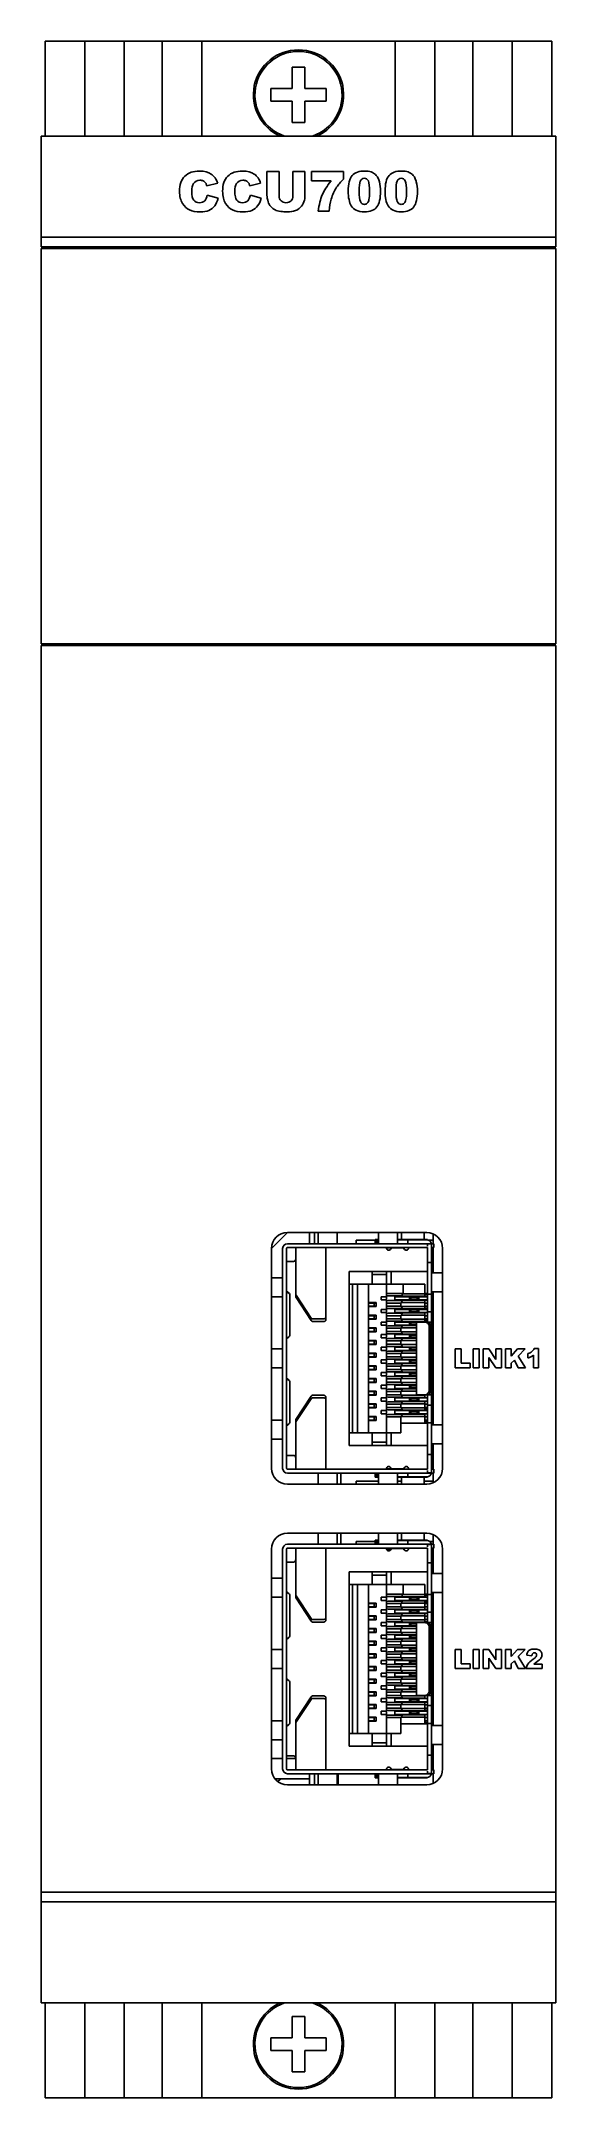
# Model space of a CAD drawing. Header units: inches. Extents: x 0 to 32, y 0 to 130.
import ezdxf

# ---------------------------------------------------------------- set-up
doc = ezdxf.new("R2010")
doc.units = ezdxf.units.IN
doc.header["$LTSCALE"] = 1.21
doc.header["$MEASUREMENT"] = 0
doc.layers.get('0').update_dxf_attribs({"linetype": 'CONTINUOUS'})
for name, color, linetype in [('02___PRT_ALL_AXES', 7, 'CONTINUOUS'), ('03___PRT_ALL_CURVES', 7, 'CONTINUOUS'), ('ECAD_PULSE_HX5401NL', 7, 'CONTINUOUS'), ('ECAD_TE_1734099-5', 7, 'CONTINUOUS')]:
    doc.layers.add(name, color=color, linetype=linetype)

msp = doc.modelspace()

# ---------------------------------------------------------------- linework, layer by layer
at = {"color": 7, "linetype": 'Continuous'}
for p, q in [((0, 130), (0, 124)), ((32, 130), (32, 124)), ((15.6, 127), (15.6, 128.35)), ((15.6, 128.35), (16.4, 128.35)), ((16.4, 128.35), (16.4, 127)), ((14.25, 127), (14.25, 126.2)), ((14.25, 127), (15.6, 127)), ((14.25, 126.2), (15.6, 126.2)), ((15.6, 124.85), (15.6, 126.2)), ((16.4, 127), (17.75, 127)), ((16.4, 124.85), (16.4, 126.2)), ((17.75, 126.2), (16.4, 126.2)), ((17.75, 126.2), (17.75, 127)), ((16.4, 124.85), (15.6, 124.85)), ((-0.25, 117), (-0.25, 124)), ((32.25, 124), (-0.25, 124)), ((32.25, 124), (32.25, 117)), ((32.25, 117.6), (-0.25, 117.6)), ((-0.25, 117), (32.25, 117)), ((-0.25, 116.9), (-0.25, 91.9)), ((32.25, 116.9), (-0.25, 116.9)), ((32.25, 91.9), (32.25, 116.9)), ((-0.25, 91.9), (32.25, 91.9)), ((-0.25, 6), (-0.25, 91.8)), ((-0.25, 91.8), (32.25, 91.8)), ((32.25, 91.8), (32.25, 6)), ((24.1, 54.69), (15.3, 54.69)), ((17, 53.99), (17, 54.69)), ((17.25, 53.99), (17.25, 54.69)), ((18.45, 54.69), (18.45, 53.99)), ((21.05, 53.99), (21.05, 54.69)), ((22.25, 54.69), (22.25, 53.99)), ((22.5, 54.25), (22.5, 54.69)), ((23.94, 54.25), (23.94, 54.69)), ((14.3, 53.69), (14.3, 39.79)), ((15, 53.69), (15, 39.79)), ((15.25, 53.69), (15.25, 39.79)), ((15.3, 53.99), (24.55, 53.99)), ((24.15, 53.74), (15.3, 53.74)), ((15.83, 50.63), (15.83, 53.74)), ((17.73, 49.18), (17.73, 53.74)), ((19.65, 53.99), (19.65, 54.22)), ((20.85, 54.22), (19.65, 54.22)), ((20.85, 53.99), (20.85, 54.25)), ((20.85, 54.25), (21.05, 54.25)), ((20.95, 54), (20.85, 54)), ((20.95, 54.23), (20.95, 53.99)), ((20.95, 54.23), (21.05, 54.23)), ((21.55, 53.74), (21.55, 53.73)), ((21.89, 53.72), (21.55, 53.72)), ((21.93, 53.73), (22.57, 53.73)), ((22.25, 54.25), (24.15, 54.25)), ((22.48, 54.24), (22.25, 54.24)), ((22.25, 54.23), (24.1, 54.23)), ((22.9, 54.23), (22.9, 53.99)), ((22.95, 53.73), (22.95, 53.74)), ((24.15, 54.22), (24.15, 54.25)), ((24.15, 53.99), (24.15, 53.83)), ((24.4, 53.98), (24.15, 53.98)), ((24.15, 49.04), (24.15, 53.74)), ((24.5, 54.22), (24.16, 54.22)), ((24.4, 39.5), (24.4, 53.98)), ((24.55, 53.74), (24.4, 53.74)), ((24.5, 53.72), (24.4, 53.72)), ((24.5, 54.59), (24.5, 53.99)), ((24.5, 53.74), (24.5, 52.14)), ((24.55, 53.74), (24.55, 53.99)), ((25.1, 39.79), (25.1, 53.69)), ((15.25, 52.87), (15.68, 52.87)), ((19.2, 52.24), (19.2, 41.24)), ((19.2, 52.24), (24.15, 52.24)), ((20.66, 51.44), (20.66, 52.24)), ((21.56, 52.04), (20.66, 52.04)), ((21.56, 41.24), (21.56, 52.24)), ((21.86, 51.44), (21.86, 52.24)), ((24.4, 52.81), (24.15, 52.81)), ((24.5, 52.95), (24.4, 52.95)), ((24.5, 52.45), (24.4, 52.45)), ((24.4, 52.24), (24.5, 52.24)), ((24.4, 52.14), (25.1, 52.14)), ((14.3, 51.84), (15, 51.84)), ((15.29, 50.92), (15.4, 50.87)), ((16.79, 49.29), (15.85, 50.74)), ((19.2, 51.44), (23.97, 51.44)), ((19.4, 51.44), (19.4, 42.04)), ((19.72, 51.44), (19.72, 42.04)), ((20.42, 42.04), (20.42, 51.44)), ((22.55, 50.84), (21.56, 50.84)), ((22.55, 50.64), (22.55, 50.84)), ((22.61, 50.82), (22.55, 50.76)), ((22.61, 50.82), (22.61, 51.44)), ((23.97, 50.82), (22.61, 50.82)), ((23.97, 50.64), (23.97, 51.44)), ((24.15, 50.84), (23.97, 50.84)), ((24, 50.74), (23.97, 50.74)), ((24.4, 50.81), (24.15, 50.81)), ((25.1, 50.94), (24.4, 50.94)), ((24.5, 50.94), (24.5, 42.54)), ((15, 50.64), (14.3, 50.64)), ((15.46, 48.29), (15.46, 50.69)), ((16.79, 49.13), (15.85, 50.58)), ((20.9, 50.27), (20.42, 50.27)), ((20.42, 50.24), (20.9, 50.24)), ((20.9, 50.04), (20.42, 50.04)), ((20.42, 50.02), (20.9, 50.02)), ((20.9, 49.47), (20.42, 49.47)), ((20.42, 49.44), (20.9, 49.44)), ((20.77, 50.04), (20.77, 50.24)), ((20.77, 49.24), (20.77, 49.44)), ((20.9, 50.02), (20.9, 50.27)), ((20.9, 49.22), (20.9, 49.47)), ((21.22, 50.44), (21.22, 50.64)), ((21.22, 50.64), (21.56, 50.64)), ((21.56, 50.44), (21.22, 50.44)), ((21.22, 49.64), (21.22, 49.84)), ((21.22, 49.84), (21.56, 49.84)), ((21.56, 49.64), (21.22, 49.64)), ((21.56, 50.69), (22.55, 50.69)), ((21.56, 50.38), (21.66, 50.39)), ((21.56, 50.24), (22.46, 50.24)), ((22.46, 50.04), (21.56, 50.04)), ((21.66, 49.89), (21.56, 49.9)), ((21.56, 49.58), (21.66, 49.59)), ((21.56, 49.44), (22.46, 49.44)), ((21.66, 50.39), (22.55, 50.39)), ((21.66, 49.89), (22.55, 49.89)), ((21.66, 49.59), (22.55, 49.59)), ((22.09, 50.44), (22.09, 50.64)), ((22.09, 50.64), (24.15, 50.64)), ((22.09, 50.44), (24.15, 50.44)), ((22.09, 49.64), (22.09, 49.84)), ((22.09, 49.84), (24.15, 49.84)), ((22.09, 49.64), (24.15, 49.64)), ((22.46, 50.24), (22.5, 50.27)), ((22.46, 50.04), (22.46, 50.24)), ((22.5, 50.02), (22.46, 50.04)), ((22.46, 49.44), (22.5, 49.47)), ((22.46, 49.24), (22.46, 49.44)), ((22.55, 50.39), (22.5, 50.27)), ((22.5, 50.27), (23.97, 50.27)), ((22.5, 50.02), (22.55, 49.89)), ((22.5, 50.02), (23.97, 50.02)), ((22.55, 49.59), (22.5, 49.47)), ((22.5, 49.47), (23.97, 49.47)), ((23.97, 50.67), (22.55, 50.67)), ((22.55, 50.39), (22.55, 50.44)), ((22.55, 50.42), (23.97, 50.42)), ((22.55, 49.84), (22.55, 49.89)), ((23.97, 49.87), (22.55, 49.87)), ((22.55, 49.59), (22.55, 49.64)), ((22.55, 49.62), (23.97, 49.62)), ((23, 50.64), (23, 50.44)), ((23, 49.84), (23, 49.64)), ((23.1, 50.45), (23.1, 50.63)), ((23.5, 50.6), (23.1, 50.6)), ((23.5, 50.48), (23.1, 50.48)), ((23.1, 49.65), (23.1, 49.83)), ((23.5, 49.8), (23.1, 49.8)), ((23.5, 49.68), (23.1, 49.68)), ((23.5, 50.62), (23.5, 50.46)), ((23.5, 50.62), (23.5, 50.62)), ((23.5, 50.46), (23.5, 50.46)), ((23.5, 49.82), (23.5, 49.66)), ((23.5, 49.82), (23.5, 49.82)), ((23.5, 49.66), (23.5, 49.66)), ((23.6, 50.44), (23.6, 50.64)), ((23.6, 49.64), (23.6, 49.84)), ((23.97, 49.84), (23.97, 50.44)), ((24.15, 50.41), (23.97, 50.41)), ((24.15, 50.24), (23.97, 50.24)), ((24.15, 50.04), (23.97, 50.04)), ((24.15, 49.91), (23.97, 49.91)), ((23.97, 49.04), (23.97, 49.64)), ((24.15, 49.44), (23.97, 49.44)), ((24.15, 49.69), (24.4, 49.69)), ((24.5, 50.34), (24.4, 50.34)), ((24.4, 50.24), (24.5, 50.24)), ((24.5, 50.04), (24.4, 50.04)), ((24.5, 49.91), (24.4, 49.91)), ((24.5, 49.84), (24.4, 49.84)), ((24.5, 49.64), (24.4, 49.64)), ((24.4, 49.44), (24.5, 49.44)), ((17.58, 49.23), (16.92, 49.23)), ((17.58, 49.07), (16.92, 49.07)), ((17.58, 49.23), (17.64, 49.24)), ((20.9, 49.24), (20.42, 49.24)), ((20.42, 49.22), (20.9, 49.22)), ((20.9, 48.67), (20.42, 48.67)), ((20.42, 48.64), (20.9, 48.64)), ((20.9, 48.44), (20.42, 48.44)), ((20.42, 48.41), (20.9, 48.41)), ((20.77, 48.44), (20.77, 48.64)), ((20.9, 48.41), (20.9, 48.67)), ((21.22, 48.84), (21.22, 49.04)), ((21.22, 49.04), (21.56, 49.04)), ((21.56, 48.84), (21.22, 48.84)), ((21.22, 48.04), (21.22, 48.24)), ((21.22, 48.24), (21.56, 48.24)), ((22.46, 49.24), (21.56, 49.24)), ((21.66, 49.09), (21.56, 49.1)), ((21.56, 48.78), (21.66, 48.79)), ((21.56, 48.64), (22.46, 48.64)), ((22.46, 48.44), (21.56, 48.44)), ((21.66, 48.29), (21.56, 48.3)), ((21.66, 49.09), (22.55, 49.09)), ((21.66, 48.79), (22.55, 48.79)), ((21.66, 48.29), (22.55, 48.29)), ((22.09, 48.84), (22.09, 49.04)), ((22.09, 49.04), (24.13, 49.04)), ((22.09, 48.84), (23.46, 48.84)), ((22.09, 48.04), (22.09, 48.24)), ((22.09, 48.24), (23.46, 48.24)), ((22.5, 49.22), (22.46, 49.24)), ((22.46, 48.64), (22.5, 48.67)), ((22.46, 48.44), (22.46, 48.64)), ((22.5, 48.41), (22.46, 48.44)), ((22.5, 49.22), (22.55, 49.09)), ((22.5, 49.22), (23.97, 49.22)), ((22.55, 48.79), (22.5, 48.67)), ((22.5, 48.67), (23.46, 48.67)), ((22.5, 48.41), (22.55, 48.29)), ((22.5, 48.41), (23.46, 48.41)), ((22.55, 49.04), (22.55, 49.09)), ((23.97, 49.07), (22.55, 49.07)), ((22.55, 48.79), (22.55, 48.84)), ((22.55, 48.81), (23.46, 48.81)), ((22.55, 48.24), (22.55, 48.29)), ((23.46, 48.27), (22.55, 48.27)), ((23, 49.04), (23, 48.84)), ((23, 48.24), (23, 48.04)), ((23.1, 48.85), (23.1, 49.03)), ((23.46, 49), (23.1, 49)), ((23.46, 48.88), (23.1, 48.88)), ((23.1, 48.05), (23.1, 48.23)), ((23.46, 48.2), (23.1, 48.2)), ((23.46, 49.04), (23.46, 44.44)), ((24.15, 49.24), (23.97, 49.24)), ((24.15, 49.14), (23.97, 49.14)), ((24.04, 49.03), (23.99, 49.04)), ((24.15, 49.04), (24.18, 49.03)), ((24.18, 49.04), (24.4, 49.04)), ((24.25, 44.74), (24.25, 48.74)), ((24.25, 48.74), (24.35, 48.74)), ((24.35, 48.74), (24.35, 44.74)), ((24.5, 49.24), (24.4, 49.24)), ((24.5, 49.14), (24.4, 49.14)), ((24.5, 49.04), (24.4, 49.04)), ((24.5, 48.84), (24.4, 48.84)), ((24.4, 48.64), (24.5, 48.64)), ((24.4, 48.54), (24.5, 48.54)), ((14.3, 47.34), (15, 47.34)), ((20.9, 47.87), (20.42, 47.87)), ((20.42, 47.84), (20.9, 47.84)), ((20.9, 47.64), (20.42, 47.64)), ((20.42, 47.61), (20.9, 47.61)), ((20.9, 47.06), (20.42, 47.06)), ((20.42, 47.04), (20.9, 47.04)), ((20.9, 46.84), (20.42, 46.84)), ((20.42, 46.81), (20.9, 46.81)), ((20.77, 47.64), (20.77, 47.84)), ((20.77, 46.84), (20.77, 47.04)), ((20.9, 47.61), (20.9, 47.87)), ((20.9, 46.81), (20.9, 47.06)), ((21.56, 48.04), (21.22, 48.04)), ((21.22, 47.24), (21.22, 47.44)), ((21.22, 47.44), (21.56, 47.44)), ((21.56, 47.24), (21.22, 47.24)), ((21.56, 47.98), (21.66, 47.99)), ((21.56, 47.84), (22.46, 47.84)), ((22.46, 47.64), (21.56, 47.64)), ((21.66, 47.49), (21.56, 47.5)), ((21.56, 47.18), (21.66, 47.19)), ((21.56, 47.04), (22.46, 47.04)), ((22.46, 46.84), (21.56, 46.84)), ((21.66, 47.99), (22.55, 47.99)), ((21.66, 47.49), (22.55, 47.49)), ((21.66, 47.19), (22.55, 47.19)), ((22.09, 48.04), (23.46, 48.04)), ((22.09, 47.24), (22.09, 47.44)), ((22.09, 47.44), (23.46, 47.44)), ((22.09, 47.24), (23.46, 47.24)), ((22.46, 47.84), (22.5, 47.87)), ((22.46, 47.64), (22.46, 47.84)), ((22.5, 47.61), (22.46, 47.64)), ((22.46, 47.04), (22.5, 47.06)), ((22.46, 46.84), (22.46, 47.04)), ((22.5, 46.81), (22.46, 46.84)), ((22.55, 47.99), (22.5, 47.87)), ((22.5, 47.87), (23.46, 47.87)), ((22.5, 47.61), (22.55, 47.49)), ((22.5, 47.61), (23.46, 47.61)), ((22.55, 47.19), (22.5, 47.06)), ((22.5, 47.06), (23.46, 47.06)), ((22.5, 46.81), (22.55, 46.69)), ((22.5, 46.81), (23.46, 46.81)), ((22.55, 47.99), (22.55, 48.04)), ((22.55, 48.01), (23.46, 48.01)), ((22.55, 47.44), (22.55, 47.49)), ((23.46, 47.46), (22.55, 47.46)), ((22.55, 47.19), (22.55, 47.24)), ((22.55, 47.21), (23.46, 47.21)), ((23, 47.44), (23, 47.24)), ((23.46, 48.08), (23.1, 48.08)), ((23.1, 47.25), (23.1, 47.43)), ((23.46, 47.4), (23.1, 47.4)), ((23.46, 47.28), (23.1, 47.28)), ((24.5, 47.84), (24.4, 47.84)), ((24.5, 47.64), (24.4, 47.64)), ((24.5, 47.44), (24.4, 47.44)), ((24.5, 47.24), (24.4, 47.24)), ((24.4, 47.04), (24.5, 47.04)), ((24.5, 46.84), (24.4, 46.84)), ((15, 46.14), (14.3, 46.14)), ((20.9, 46.26), (20.42, 46.26)), ((20.42, 46.24), (20.9, 46.24)), ((20.9, 46.04), (20.42, 46.04)), ((20.42, 46.01), (20.9, 46.01)), ((20.77, 46.04), (20.77, 46.24)), ((20.9, 46.01), (20.9, 46.26)), ((21.22, 46.44), (21.22, 46.64)), ((21.22, 46.64), (21.56, 46.64)), ((21.56, 46.44), (21.22, 46.44)), ((21.22, 45.64), (21.22, 45.84)), ((21.22, 45.84), (21.56, 45.84)), ((21.56, 45.64), (21.22, 45.64)), ((21.66, 46.69), (21.56, 46.7)), ((21.56, 46.38), (21.66, 46.39)), ((21.56, 46.24), (22.46, 46.24)), ((22.46, 46.04), (21.56, 46.04)), ((21.66, 45.89), (21.56, 45.9)), ((21.56, 45.58), (21.66, 45.59)), ((21.66, 46.69), (22.55, 46.69)), ((21.66, 46.39), (22.55, 46.39)), ((21.66, 45.89), (22.55, 45.89)), ((21.66, 45.59), (22.55, 45.59)), ((22.09, 46.44), (22.09, 46.64)), ((22.09, 46.64), (23.46, 46.64)), ((22.09, 46.44), (23.46, 46.44)), ((22.09, 45.64), (22.09, 45.84)), ((22.09, 45.84), (23.46, 45.84)), ((22.09, 45.64), (23.46, 45.64)), ((22.46, 46.24), (22.5, 46.26)), ((22.46, 46.04), (22.46, 46.24)), ((22.5, 46.01), (22.46, 46.04)), ((22.55, 46.39), (22.5, 46.26)), ((22.5, 46.26), (23.46, 46.26)), ((22.5, 46.01), (22.55, 45.89)), ((22.5, 46.01), (23.46, 46.01)), ((22.55, 45.59), (22.5, 45.46)), ((22.55, 46.64), (22.55, 46.69)), ((23.46, 46.66), (22.55, 46.66)), ((22.55, 46.39), (22.55, 46.44)), ((22.55, 46.41), (23.46, 46.41)), ((22.55, 45.84), (22.55, 45.89)), ((23.46, 45.86), (22.55, 45.86)), ((22.55, 45.59), (22.55, 45.64)), ((22.55, 45.61), (23.46, 45.61)), ((23, 46.64), (23, 46.44)), ((23, 45.84), (23, 45.64)), ((23.1, 46.45), (23.1, 46.63)), ((23.46, 46.6), (23.1, 46.6)), ((23.46, 46.48), (23.1, 46.48)), ((23.1, 45.65), (23.1, 45.83)), ((23.46, 45.8), (23.1, 45.8)), ((23.46, 45.68), (23.1, 45.68)), ((24.5, 46.64), (24.4, 46.64)), ((24.5, 46.44), (24.4, 46.44)), ((24.4, 46.24), (24.5, 46.24)), ((24.5, 46.04), (24.4, 46.04)), ((24.5, 45.84), (24.4, 45.84)), ((24.4, 45.64), (24.5, 45.64)), ((15.29, 45.42), (15.4, 45.37)), ((15.46, 42.79), (15.46, 45.19)), ((16.79, 44.35), (15.83, 42.88)), ((17.58, 44.41), (16.92, 44.41)), ((17.58, 44.25), (16.92, 44.25)), ((17.64, 44.24), (17.58, 44.25)), ((17.73, 44.3), (17.73, 39.74)), ((20.9, 45.46), (20.42, 45.46)), ((20.42, 45.44), (20.9, 45.44)), ((20.9, 45.24), (20.42, 45.24)), ((20.42, 45.21), (20.9, 45.21)), ((20.9, 44.66), (20.42, 44.66)), ((20.42, 44.64), (20.9, 44.64)), ((20.9, 44.44), (20.42, 44.44)), ((20.42, 44.42), (20.9, 44.42)), ((20.77, 45.24), (20.77, 45.44)), ((20.77, 44.44), (20.77, 44.64)), ((20.9, 45.21), (20.9, 45.46)), ((20.9, 44.42), (20.9, 44.66)), ((21.22, 44.84), (21.22, 45.04)), ((21.22, 45.04), (21.56, 45.04)), ((21.56, 44.84), (21.22, 44.84)), ((21.22, 44.04), (21.22, 44.24)), ((21.22, 44.24), (21.56, 44.24)), ((21.56, 45.44), (22.46, 45.44)), ((22.46, 45.24), (21.56, 45.24)), ((21.66, 45.09), (21.56, 45.1)), ((21.56, 44.78), (21.66, 44.79)), ((21.56, 44.64), (22.46, 44.64)), ((22.46, 44.44), (21.56, 44.44)), ((21.66, 44.29), (21.56, 44.3)), ((21.66, 45.09), (22.55, 45.09)), ((21.66, 44.79), (22.55, 44.79)), ((21.66, 44.29), (22.55, 44.29)), ((22.09, 44.84), (22.09, 45.04)), ((22.09, 45.04), (23.46, 45.04)), ((22.09, 44.84), (23.46, 44.84)), ((22.09, 44.04), (22.09, 44.24)), ((22.09, 44.24), (24.15, 44.24)), ((22.46, 45.44), (22.5, 45.46)), ((22.46, 45.24), (22.46, 45.44)), ((22.5, 45.21), (22.46, 45.24)), ((22.46, 44.64), (22.5, 44.66)), ((22.46, 44.44), (22.46, 44.64)), ((22.5, 44.42), (22.46, 44.44)), ((22.5, 45.46), (23.46, 45.46)), ((22.5, 45.21), (22.55, 45.09)), ((22.5, 45.21), (23.46, 45.21)), ((22.55, 44.79), (22.5, 44.66)), ((22.5, 44.66), (23.46, 44.66)), ((22.5, 44.42), (22.55, 44.29)), ((22.5, 44.42), (23.97, 44.42)), ((22.55, 45.04), (22.55, 45.09)), ((23.46, 45.06), (22.55, 45.06)), ((22.55, 44.79), (22.55, 44.84)), ((22.55, 44.81), (23.46, 44.81)), ((22.55, 44.24), (22.55, 44.29)), ((23.97, 44.26), (22.55, 44.26)), ((23, 45.04), (23, 44.84)), ((23, 44.24), (23, 44.04)), ((23.1, 44.85), (23.1, 45.03)), ((23.46, 45), (23.1, 45)), ((23.46, 44.88), (23.1, 44.88)), ((23.1, 44.05), (23.1, 44.23)), ((24.13, 44.44), (23.46, 44.44)), ((23.5, 44.22), (23.5, 44.06)), ((23.5, 44.22), (23.5, 44.22)), ((23.6, 44.04), (23.6, 44.24)), ((23.97, 44.24), (23.97, 44.44)), ((24.15, 44.44), (24.13, 44.44)), ((24.15, 39.74), (24.15, 44.44)), ((24.15, 44.44), (24.5, 44.44)), ((24.35, 44.74), (24.25, 44.74)), ((24.5, 44.94), (24.4, 44.94)), ((24.5, 44.84), (24.4, 44.84)), ((24.5, 44.83), (24.4, 44.83)), ((24.4, 44.64), (24.5, 44.64)), ((24.5, 44.24), (24.4, 44.24)), ((16.79, 44.19), (15.83, 42.72)), ((20.9, 43.86), (20.42, 43.86)), ((20.42, 43.84), (20.9, 43.84)), ((20.9, 43.64), (20.42, 43.64)), ((20.42, 43.62), (20.9, 43.62)), ((20.9, 43.07), (20.42, 43.07)), ((20.42, 43.04), (20.9, 43.04)), ((20.77, 43.64), (20.77, 43.84)), ((20.77, 42.84), (20.77, 43.04)), ((20.9, 43.62), (20.9, 43.86)), ((20.9, 42.82), (20.9, 43.07)), ((21.56, 44.04), (21.22, 44.04)), ((21.22, 43.24), (21.22, 43.44)), ((21.22, 43.44), (21.56, 43.44)), ((21.56, 43.24), (21.22, 43.24)), ((21.56, 43.98), (21.66, 43.99)), ((21.56, 43.84), (22.46, 43.84)), ((22.46, 43.64), (21.56, 43.64)), ((21.66, 43.49), (21.56, 43.5)), ((21.56, 43.18), (21.66, 43.19)), ((21.56, 43.04), (22.46, 43.04)), ((21.66, 43.99), (22.55, 43.99)), ((21.66, 43.49), (22.55, 43.49)), ((21.66, 43.19), (22.55, 43.19)), ((22.09, 44.04), (24.15, 44.04)), ((22.09, 43.24), (22.09, 43.44)), ((22.09, 43.44), (24.15, 43.44)), ((22.09, 43.24), (24.15, 43.24)), ((22.46, 43.84), (22.5, 43.86)), ((22.46, 43.64), (22.46, 43.84)), ((22.5, 43.62), (22.46, 43.64)), ((22.46, 43.04), (22.5, 43.07)), ((22.46, 42.04), (22.46, 43.04)), ((22.55, 43.99), (22.5, 43.86)), ((22.5, 43.86), (23.97, 43.86)), ((22.5, 43.62), (22.55, 43.49)), ((22.5, 43.62), (23.97, 43.62)), ((22.55, 43.19), (22.5, 43.07)), ((22.5, 43.07), (23.97, 43.07)), ((22.55, 43.99), (22.55, 44.04)), ((22.55, 44.02), (23.97, 44.02)), ((22.55, 43.44), (22.55, 43.49)), ((23.97, 43.46), (22.55, 43.46)), ((22.55, 43.19), (22.55, 43.24)), ((22.55, 43.22), (23.97, 43.22)), ((23, 43.44), (23, 43.24)), ((23.5, 44.2), (23.1, 44.2)), ((23.5, 44.08), (23.1, 44.08)), ((23.1, 43.25), (23.1, 43.43)), ((23.5, 43.4), (23.1, 43.4)), ((23.5, 43.28), (23.1, 43.28)), ((23.5, 44.06), (23.5, 44.06)), ((23.5, 43.42), (23.5, 43.26)), ((23.5, 43.42), (23.5, 43.42)), ((23.5, 43.26), (23.5, 43.26)), ((23.6, 43.24), (23.6, 43.44)), ((23.97, 43.44), (23.97, 44.04)), ((24.15, 43.84), (23.97, 43.84)), ((24.15, 43.64), (23.97, 43.64)), ((24.15, 43.56), (23.97, 43.56)), ((23.97, 43.24), (23.97, 42.64)), ((24.15, 43.04), (23.97, 43.04)), ((24.4, 43.79), (24.15, 43.79)), ((24.5, 44.04), (24.4, 44.04)), ((24.4, 43.84), (24.5, 43.84)), ((24.5, 43.64), (24.4, 43.64)), ((24.5, 43.56), (24.4, 43.56)), ((24.5, 43.44), (24.4, 43.44)), ((24.5, 43.24), (24.4, 43.24)), ((24.4, 43.04), (24.5, 43.04)), ((14.3, 42.84), (15, 42.84)), ((15, 41.64), (14.3, 41.64)), ((15.83, 39.74), (15.83, 42.88)), ((19.2, 42.04), (22.46, 42.04)), ((20.9, 42.84), (20.42, 42.84)), ((20.42, 42.82), (20.9, 42.82)), ((20.66, 41.24), (20.66, 42.04)), ((21.86, 42.04), (21.86, 41.24)), ((22.46, 42.64), (24.15, 42.64)), ((24.15, 42.84), (23.97, 42.84)), ((24.15, 42.79), (23.97, 42.79)), ((23.97, 42.74), (24, 42.74)), ((24.4, 42.67), (24.15, 42.67)), ((24.5, 42.84), (24.4, 42.84)), ((24.5, 42.79), (24.4, 42.79)), ((24.4, 42.54), (25.1, 42.54)), ((15.68, 40.61), (15.25, 40.61)), ((19.2, 41.24), (24.15, 41.24)), ((20.66, 41.44), (21.56, 41.44)), ((24.4, 40.67), (24.15, 40.67)), ((25.1, 41.34), (24.4, 41.34)), ((24.5, 41.02), (24.4, 41.02)), ((24.5, 41.34), (24.5, 39.74)), ((15.3, 39.74), (24.15, 39.74)), ((15.3, 39.49), (24.55, 39.49)), ((17.25, 38.79), (17.25, 39.49)), ((18.45, 39.49), (18.45, 38.79)), ((20.85, 39.23), (20.85, 39.49)), ((20.85, 39.48), (20.95, 39.48)), ((21.05, 39.23), (20.85, 39.23)), ((20.95, 39.49), (20.95, 39.25)), ((21.05, 39.25), (20.95, 39.25)), ((21.05, 38.79), (21.05, 39.49)), ((21.55, 39.74), (21.55, 39.75)), ((21.55, 39.75), (22.57, 39.75)), ((22.25, 39.49), (22.25, 38.79)), ((24.1, 39.25), (22.25, 39.25)), ((22.48, 39.24), (22.25, 39.24)), ((24.15, 39.23), (22.25, 39.23)), ((22.5, 38.79), (22.5, 39.23)), ((22.9, 39.49), (22.9, 39.25)), ((22.95, 39.75), (22.95, 39.74)), ((23.94, 38.79), (23.94, 39.23)), ((24.15, 39.49), (24.15, 39.65)), ((24.15, 39.5), (24.4, 39.5)), ((24.15, 39.23), (24.15, 39.26)), ((24.5, 40.25), (24.4, 40.25)), ((24.5, 39.75), (24.4, 39.75)), ((24.4, 39.74), (24.55, 39.74)), ((24.5, 39.49), (24.5, 38.89)), ((24.55, 39.49), (24.55, 39.74)), ((15.3, 38.79), (24.1, 38.79)), ((19.65, 38.79), (19.65, 38.98)), ((21.05, 38.98), (19.65, 38.98)), ((22.5, 38.98), (22.25, 38.98)), ((24.5, 38.98), (23.94, 38.98)), ((24.1, 35.69), (15.3, 35.69)), ((17.25, 34.99), (17.25, 35.69)), ((18.45, 35.69), (18.45, 34.99)), ((19.65, 34.99), (19.65, 35.17)), ((20.85, 35.17), (19.65, 35.17)), ((20.85, 34.99), (20.85, 35.25)), ((20.85, 35.25), (21.05, 35.25)), ((20.95, 35.23), (20.95, 34.99)), ((20.95, 35.23), (21.05, 35.23)), ((21.05, 34.99), (21.05, 35.69)), ((22.25, 35.69), (22.25, 34.99)), ((22.25, 35.25), (24.15, 35.25)), ((22.48, 35.24), (22.25, 35.24)), ((22.25, 35.23), (24.1, 35.23)), ((22.5, 35.25), (22.5, 35.69)), ((22.9, 35.23), (22.9, 34.99)), ((23.94, 35.25), (23.94, 35.69)), ((24.15, 35.22), (24.15, 35.25)), ((24.5, 35.17), (24.27, 35.17)), ((24.5, 35.59), (24.5, 34.99)), ((14.3, 34.69), (14.3, 20.79)), ((15, 34.69), (15, 20.79)), ((15.25, 34.69), (15.25, 20.79)), ((15.25, 33.87), (15.68, 33.87)), ((15.3, 34.99), (24.55, 34.99)), ((24.15, 34.74), (15.3, 34.74)), ((15.83, 31.63), (15.83, 34.74)), ((17.73, 30.18), (17.73, 34.74)), ((20.95, 35), (20.85, 35)), ((21.55, 34.74), (21.55, 34.73)), ((21.84, 34.67), (21.56, 34.67)), ((21.93, 34.73), (22.57, 34.73)), ((22.95, 34.73), (22.95, 34.74)), ((24.15, 34.99), (24.15, 34.83)), ((24.4, 34.98), (24.15, 34.98)), ((24.15, 30.04), (24.15, 34.74)), ((24.4, 33.81), (24.15, 33.81)), ((24.4, 20.5), (24.4, 34.98)), ((24.55, 34.74), (24.4, 34.74)), ((24.5, 34.67), (24.4, 34.67)), ((24.5, 33.9), (24.4, 33.9)), ((24.5, 34.74), (24.5, 33.14)), ((24.55, 34.74), (24.55, 34.99)), ((25.1, 20.79), (25.1, 34.69)), ((14.3, 32.84), (15, 32.84)), ((19.2, 33.24), (19.2, 22.24)), ((19.2, 33.24), (24.15, 33.24)), ((20.66, 32.44), (20.66, 33.24)), ((21.56, 33.04), (20.66, 33.04)), ((21.56, 22.24), (21.56, 33.24)), ((21.86, 32.44), (21.86, 33.24)), ((24.5, 33.4), (24.4, 33.4)), ((24.4, 33.24), (24.5, 33.24)), ((24.4, 33.14), (25.1, 33.14)), ((15, 31.64), (14.3, 31.64)), ((15.29, 31.92), (15.4, 31.87)), ((15.46, 29.29), (15.46, 31.69)), ((16.79, 30.29), (15.85, 31.74)), ((16.79, 30.13), (15.85, 31.58)), ((19.2, 32.44), (23.97, 32.44)), ((19.4, 32.44), (19.4, 23.04)), ((19.72, 32.44), (19.72, 23.04)), ((20.42, 23.04), (20.42, 32.44)), ((20.9, 31.26), (20.42, 31.26)), ((20.42, 31.24), (20.9, 31.24)), ((20.77, 31.04), (20.77, 31.24)), ((20.9, 31.01), (20.9, 31.26)), ((21.22, 31.44), (21.22, 31.64)), ((21.22, 31.64), (21.56, 31.64)), ((21.56, 31.44), (21.22, 31.44)), ((22.55, 31.84), (21.56, 31.84)), ((21.56, 31.69), (22.55, 31.69)), ((21.56, 31.38), (21.66, 31.39)), ((21.56, 31.24), (22.46, 31.24)), ((21.66, 31.39), (22.55, 31.39)), ((22.09, 31.44), (22.09, 31.64)), ((22.09, 31.64), (24.15, 31.64)), ((22.09, 31.44), (24.15, 31.44)), ((22.46, 31.24), (22.5, 31.26)), ((22.46, 31.04), (22.46, 31.24)), ((22.55, 31.39), (22.5, 31.26)), ((22.5, 31.26), (23.97, 31.26)), ((22.55, 31.64), (22.55, 31.84)), ((22.61, 31.81), (22.55, 31.76)), ((23.97, 31.66), (22.55, 31.66)), ((22.55, 31.39), (22.55, 31.44)), ((22.55, 31.41), (23.97, 31.41)), ((22.61, 31.81), (22.61, 32.44)), ((23.97, 31.81), (22.61, 31.81)), ((23, 31.64), (23, 31.44)), ((23.1, 31.45), (23.1, 31.63)), ((23.5, 31.6), (23.1, 31.6)), ((23.5, 31.48), (23.1, 31.48)), ((23.5, 31.62), (23.5, 31.62)), ((23.5, 31.62), (23.5, 31.46)), ((23.5, 31.46), (23.5, 31.46)), ((23.6, 31.44), (23.6, 31.64)), ((23.97, 31.64), (23.97, 32.44)), ((24.15, 31.84), (23.97, 31.84)), ((24, 31.74), (23.97, 31.74)), ((23.97, 30.84), (23.97, 31.44)), ((24.15, 31.36), (23.97, 31.36)), ((24.15, 31.24), (23.97, 31.24)), ((24.4, 31.81), (24.15, 31.81)), ((25.1, 31.94), (24.4, 31.94)), ((24.5, 31.34), (24.4, 31.34)), ((24.4, 31.24), (24.5, 31.24)), ((24.5, 31.94), (24.5, 23.54)), ((17.58, 30.23), (16.92, 30.23)), ((17.58, 30.07), (16.92, 30.07)), ((17.58, 30.23), (17.64, 30.24)), ((20.9, 31.04), (20.42, 31.04)), ((20.42, 31.01), (20.9, 31.01)), ((20.9, 30.46), (20.42, 30.46)), ((20.42, 30.44), (20.9, 30.44)), ((20.9, 30.24), (20.42, 30.24)), ((20.42, 30.21), (20.9, 30.21)), ((20.77, 30.24), (20.77, 30.44)), ((20.9, 30.21), (20.9, 30.46)), ((21.22, 30.64), (21.22, 30.84)), ((21.22, 30.84), (21.56, 30.84)), ((21.56, 30.64), (21.22, 30.64)), ((21.22, 29.84), (21.22, 30.04)), ((21.22, 30.04), (21.56, 30.04)), ((22.46, 31.04), (21.56, 31.04)), ((21.66, 30.89), (21.56, 30.9)), ((21.56, 30.58), (21.66, 30.59)), ((21.56, 30.44), (22.46, 30.44)), ((22.46, 30.24), (21.56, 30.24)), ((21.66, 30.09), (21.56, 30.1)), ((21.66, 30.89), (22.55, 30.89)), ((21.66, 30.59), (22.55, 30.59)), ((21.66, 30.09), (22.55, 30.09)), ((22.09, 30.64), (22.09, 30.84)), ((22.09, 30.84), (24.15, 30.84)), ((22.09, 30.64), (24.15, 30.64)), ((22.09, 29.84), (22.09, 30.04)), ((22.09, 30.04), (24.13, 30.04)), ((22.5, 31.01), (22.46, 31.04)), ((22.46, 30.44), (22.5, 30.46)), ((22.46, 30.24), (22.46, 30.44)), ((22.5, 30.21), (22.46, 30.24)), ((22.5, 31.01), (23.97, 31.01)), ((22.5, 31.01), (22.55, 30.89)), ((22.55, 30.59), (22.5, 30.46)), ((22.5, 30.46), (23.97, 30.46)), ((22.5, 30.21), (23.97, 30.21)), ((22.5, 30.21), (22.55, 30.09)), ((22.55, 30.84), (22.55, 30.89)), ((23.97, 30.86), (22.55, 30.86)), ((22.55, 30.59), (22.55, 30.64)), ((22.55, 30.61), (23.97, 30.61)), ((22.55, 30.04), (22.55, 30.09)), ((23.97, 30.06), (22.55, 30.06)), ((23, 30.84), (23, 30.64)), ((23, 30.04), (23, 29.84)), ((23.1, 30.65), (23.1, 30.83)), ((23.5, 30.8), (23.1, 30.8)), ((23.5, 30.68), (23.1, 30.68)), ((23.1, 29.85), (23.1, 30.03)), ((23.46, 30), (23.1, 30)), ((23.46, 30.04), (23.46, 25.44)), ((23.5, 30.82), (23.5, 30.82)), ((23.5, 30.82), (23.5, 30.66)), ((23.5, 30.66), (23.5, 30.66)), ((23.6, 30.64), (23.6, 30.84)), ((24.15, 31.04), (23.97, 31.04)), ((24.15, 30.86), (23.97, 30.86)), ((23.97, 30.04), (23.97, 30.64)), ((24.15, 30.44), (23.97, 30.44)), ((24.15, 30.24), (23.97, 30.24)), ((24.15, 30.09), (23.97, 30.09)), ((24.04, 30.03), (23.99, 30.04)), ((24.15, 30.69), (24.4, 30.69)), ((24.15, 30.04), (24.18, 30.03)), ((24.18, 30.04), (24.4, 30.04)), ((24.5, 31.04), (24.4, 31.04)), ((24.5, 30.86), (24.4, 30.86)), ((24.5, 30.84), (24.4, 30.84)), ((24.5, 30.64), (24.4, 30.64)), ((24.4, 30.44), (24.5, 30.44)), ((24.5, 30.24), (24.4, 30.24)), ((24.5, 30.09), (24.4, 30.09)), ((24.5, 30.04), (24.4, 30.04)), ((20.9, 29.66), (20.42, 29.66)), ((20.42, 29.64), (20.9, 29.64)), ((20.9, 29.44), (20.42, 29.44)), ((20.42, 29.41), (20.9, 29.41)), ((20.9, 28.86), (20.42, 28.86)), ((20.42, 28.84), (20.9, 28.84)), ((20.9, 28.64), (20.42, 28.64)), ((20.42, 28.62), (20.9, 28.62)), ((20.77, 29.44), (20.77, 29.64)), ((20.77, 28.64), (20.77, 28.84)), ((20.9, 29.41), (20.9, 29.66)), ((20.9, 28.62), (20.9, 28.86)), ((21.56, 29.84), (21.22, 29.84)), ((21.22, 29.04), (21.22, 29.24)), ((21.22, 29.24), (21.56, 29.24)), ((21.56, 29.04), (21.22, 29.04)), ((21.56, 29.78), (21.66, 29.79)), ((21.56, 29.64), (22.46, 29.64)), ((22.46, 29.44), (21.56, 29.44)), ((21.66, 29.29), (21.56, 29.3)), ((21.56, 28.98), (21.66, 28.99)), ((21.56, 28.84), (22.46, 28.84)), ((22.46, 28.64), (21.56, 28.64)), ((21.66, 29.79), (22.55, 29.79)), ((21.66, 29.29), (22.55, 29.29)), ((21.66, 28.99), (22.55, 28.99)), ((22.09, 29.84), (23.46, 29.84)), ((22.09, 29.04), (22.09, 29.24)), ((22.09, 29.24), (23.46, 29.24)), ((22.09, 29.04), (23.46, 29.04)), ((22.46, 29.64), (22.5, 29.66)), ((22.46, 29.44), (22.46, 29.64)), ((22.5, 29.41), (22.46, 29.44)), ((22.46, 28.84), (22.5, 28.86)), ((22.46, 28.64), (22.46, 28.84)), ((22.5, 28.62), (22.46, 28.64)), ((22.55, 29.79), (22.5, 29.66)), ((22.5, 29.66), (23.46, 29.66)), ((22.5, 29.41), (23.46, 29.41)), ((22.5, 29.41), (22.55, 29.29)), ((22.55, 28.99), (22.5, 28.86)), ((22.5, 28.86), (23.46, 28.86)), ((22.5, 28.62), (23.46, 28.62)), ((22.5, 28.62), (22.55, 28.49)), ((22.55, 29.79), (22.55, 29.84)), ((22.55, 29.81), (23.46, 29.81)), ((22.55, 29.24), (22.55, 29.29)), ((23.46, 29.26), (22.55, 29.26)), ((22.55, 28.99), (22.55, 29.04)), ((22.55, 29.02), (23.46, 29.02)), ((23, 29.24), (23, 29.04)), ((23.46, 29.88), (23.1, 29.88)), ((23.1, 29.05), (23.1, 29.23)), ((23.46, 29.2), (23.1, 29.2)), ((23.46, 29.08), (23.1, 29.08)), ((24.25, 25.74), (24.25, 29.74)), ((24.25, 29.74), (24.35, 29.74)), ((24.35, 29.74), (24.35, 25.74)), ((24.5, 29.84), (24.4, 29.84)), ((24.4, 29.64), (24.5, 29.64)), ((24.4, 29.54), (24.5, 29.54)), ((24.5, 28.84), (24.4, 28.84)), ((24.5, 28.64), (24.4, 28.64)), ((14.3, 28.34), (15, 28.34)), ((20.9, 28.06), (20.42, 28.06)), ((20.42, 28.04), (20.9, 28.04)), ((20.9, 27.84), (20.42, 27.84)), ((20.42, 27.82), (20.9, 27.82)), ((20.77, 27.84), (20.77, 28.04)), ((20.9, 27.82), (20.9, 28.06)), ((21.22, 28.24), (21.22, 28.44)), ((21.22, 28.44), (21.56, 28.44)), ((21.56, 28.24), (21.22, 28.24)), ((21.22, 27.44), (21.22, 27.64)), ((21.22, 27.64), (21.56, 27.64)), ((21.56, 27.44), (21.22, 27.44)), ((21.66, 28.49), (21.56, 28.5)), ((21.56, 28.18), (21.66, 28.19)), ((21.56, 28.04), (22.46, 28.04)), ((22.46, 27.84), (21.56, 27.84)), ((21.66, 27.69), (21.56, 27.7)), ((21.56, 27.38), (21.66, 27.39)), ((21.66, 28.49), (22.55, 28.49)), ((21.66, 28.19), (22.55, 28.19)), ((21.66, 27.69), (22.55, 27.69)), ((21.66, 27.39), (22.55, 27.39)), ((22.09, 28.24), (22.09, 28.44)), ((22.09, 28.44), (23.46, 28.44)), ((22.09, 28.24), (23.46, 28.24)), ((22.09, 27.44), (22.09, 27.64)), ((22.09, 27.64), (23.46, 27.64)), ((22.09, 27.44), (23.46, 27.44)), ((22.46, 28.04), (22.5, 28.06)), ((22.46, 27.84), (22.46, 28.04)), ((22.5, 27.82), (22.46, 27.84)), ((22.55, 28.19), (22.5, 28.06)), ((22.5, 28.06), (23.46, 28.06)), ((22.5, 27.82), (23.46, 27.82)), ((22.5, 27.82), (22.55, 27.69)), ((22.55, 27.39), (22.5, 27.27)), ((22.55, 28.44), (22.55, 28.49)), ((23.46, 28.46), (22.55, 28.46)), ((22.55, 28.19), (22.55, 28.24)), ((22.55, 28.22), (23.46, 28.22)), ((22.55, 27.64), (22.55, 27.69)), ((23.46, 27.67), (22.55, 27.67)), ((22.55, 27.39), (22.55, 27.44)), ((22.55, 27.42), (23.46, 27.42)), ((23, 28.44), (23, 28.24)), ((23, 27.64), (23, 27.44)), ((23.1, 28.25), (23.1, 28.43)), ((23.46, 28.4), (23.1, 28.4)), ((23.46, 28.28), (23.1, 28.28)), ((23.1, 27.45), (23.1, 27.63)), ((23.46, 27.6), (23.1, 27.6)), ((23.46, 27.48), (23.1, 27.48)), ((24.5, 28.44), (24.4, 28.44)), ((24.5, 28.24), (24.4, 28.24)), ((24.4, 28.04), (24.5, 28.04)), ((24.5, 27.84), (24.4, 27.84)), ((24.5, 27.64), (24.4, 27.64)), ((24.5, 27.44), (24.4, 27.44)), ((15, 27.14), (14.3, 27.14)), ((15.29, 26.42), (15.4, 26.37)), ((15.46, 23.79), (15.46, 26.19)), ((20.9, 27.27), (20.42, 27.27)), ((20.42, 27.24), (20.9, 27.24)), ((20.9, 27.04), (20.42, 27.04)), ((20.42, 27.02), (20.9, 27.02)), ((20.9, 26.47), (20.42, 26.47)), ((20.42, 26.44), (20.9, 26.44)), ((20.9, 26.24), (20.42, 26.24)), ((20.42, 26.22), (20.9, 26.22)), ((20.77, 27.04), (20.77, 27.24)), ((20.77, 26.24), (20.77, 26.44)), ((20.9, 27.02), (20.9, 27.27)), ((20.9, 26.22), (20.9, 26.47)), ((21.22, 26.64), (21.22, 26.84)), ((21.22, 26.84), (21.56, 26.84)), ((21.56, 26.64), (21.22, 26.64)), ((21.22, 25.84), (21.22, 26.04)), ((21.22, 26.04), (21.56, 26.04)), ((21.56, 27.24), (22.46, 27.24)), ((22.46, 27.04), (21.56, 27.04)), ((21.66, 26.89), (21.56, 26.9)), ((21.56, 26.58), (21.66, 26.59)), ((21.56, 26.44), (22.46, 26.44)), ((22.46, 26.24), (21.56, 26.24)), ((21.66, 26.09), (21.56, 26.1)), ((21.66, 26.89), (22.55, 26.89)), ((21.66, 26.59), (22.55, 26.59)), ((21.66, 26.09), (22.55, 26.09)), ((22.09, 26.64), (22.09, 26.84)), ((22.09, 26.84), (23.46, 26.84)), ((22.09, 26.64), (23.46, 26.64)), ((22.09, 25.84), (22.09, 26.04)), ((22.09, 26.04), (23.46, 26.04)), ((22.46, 27.24), (22.5, 27.27)), ((22.46, 27.04), (22.46, 27.24)), ((22.5, 27.02), (22.46, 27.04)), ((22.46, 26.44), (22.5, 26.47)), ((22.46, 26.24), (22.46, 26.44)), ((22.5, 26.22), (22.46, 26.24)), ((22.5, 27.27), (23.46, 27.27)), ((22.5, 27.02), (23.46, 27.02)), ((22.5, 27.02), (22.55, 26.89)), ((22.55, 26.59), (22.5, 26.47)), ((22.5, 26.47), (23.46, 26.47)), ((22.5, 26.22), (23.46, 26.22)), ((22.5, 26.22), (22.55, 26.09)), ((22.55, 26.84), (22.55, 26.89)), ((23.46, 26.87), (22.55, 26.87)), ((22.55, 26.59), (22.55, 26.64)), ((22.55, 26.62), (23.46, 26.62)), ((22.55, 26.04), (22.55, 26.09)), ((23.46, 26.07), (22.55, 26.07)), ((23, 26.84), (23, 26.64)), ((23, 26.04), (23, 25.84)), ((23.1, 26.65), (23.1, 26.83)), ((23.46, 26.8), (23.1, 26.8)), ((23.46, 26.68), (23.1, 26.68)), ((23.1, 25.85), (23.1, 26.03)), ((23.46, 26), (23.1, 26)), ((24.4, 27.24), (24.5, 27.24)), ((24.5, 27.04), (24.4, 27.04)), ((24.5, 26.84), (24.4, 26.84)), ((24.4, 26.64), (24.5, 26.64)), ((16.79, 25.35), (15.83, 23.88)), ((16.79, 25.19), (15.83, 23.72)), ((17.58, 25.41), (16.92, 25.41)), ((17.58, 25.25), (16.92, 25.25)), ((17.64, 25.24), (17.58, 25.25)), ((17.73, 25.3), (17.73, 20.74)), ((20.9, 25.67), (20.42, 25.67)), ((20.42, 25.64), (20.9, 25.64)), ((20.9, 25.44), (20.42, 25.44)), ((20.42, 25.42), (20.9, 25.42)), ((20.9, 24.87), (20.42, 24.87)), ((20.42, 24.84), (20.9, 24.84)), ((20.77, 25.44), (20.77, 25.64)), ((20.77, 24.64), (20.77, 24.84)), ((20.9, 25.42), (20.9, 25.67)), ((20.9, 24.62), (20.9, 24.87)), ((21.56, 25.84), (21.22, 25.84)), ((21.22, 25.04), (21.22, 25.24)), ((21.22, 25.24), (21.56, 25.24)), ((21.56, 25.04), (21.22, 25.04)), ((21.56, 25.78), (21.66, 25.79)), ((21.56, 25.64), (22.46, 25.64)), ((22.46, 25.44), (21.56, 25.44)), ((21.66, 25.29), (21.56, 25.3)), ((21.56, 24.98), (21.66, 24.99)), ((21.56, 24.84), (22.46, 24.84)), ((21.66, 25.79), (22.55, 25.79)), ((21.66, 25.29), (22.55, 25.29)), ((21.66, 24.99), (22.55, 24.99)), ((22.09, 25.84), (23.46, 25.84)), ((22.09, 25.04), (22.09, 25.24)), ((22.09, 25.24), (24.15, 25.24)), ((22.09, 25.04), (24.15, 25.04)), ((22.46, 25.64), (22.5, 25.67)), ((22.46, 25.44), (22.46, 25.64)), ((22.5, 25.42), (22.46, 25.44)), ((22.46, 24.84), (22.5, 24.87)), ((22.46, 24.64), (22.46, 24.84)), ((22.55, 25.79), (22.5, 25.67)), ((22.5, 25.67), (23.46, 25.67)), ((22.5, 25.42), (23.97, 25.42)), ((22.5, 25.42), (22.55, 25.29)), ((22.55, 24.99), (22.5, 24.87)), ((22.5, 24.87), (23.97, 24.87)), ((22.55, 25.79), (22.55, 25.84)), ((22.55, 25.82), (23.46, 25.82)), ((22.55, 25.24), (22.55, 25.29)), ((23.97, 25.27), (22.55, 25.27)), ((22.55, 24.99), (22.55, 25.04)), ((22.55, 25.02), (23.97, 25.02)), ((23, 25.24), (23, 25.04)), ((23.46, 25.88), (23.1, 25.88)), ((23.1, 25.05), (23.1, 25.23)), ((23.5, 25.2), (23.1, 25.2)), ((23.5, 25.08), (23.1, 25.08)), ((24.13, 25.44), (23.46, 25.44)), ((23.5, 25.22), (23.5, 25.22)), ((23.5, 25.22), (23.5, 25.06)), ((23.5, 25.06), (23.5, 25.06)), ((23.6, 25.04), (23.6, 25.24)), ((23.97, 25.24), (23.97, 25.44)), ((23.97, 24.44), (23.97, 25.04)), ((24.15, 25.01), (23.97, 25.01)), ((24.15, 24.84), (23.97, 24.84)), ((24.15, 25.44), (24.13, 25.44)), ((24.15, 20.74), (24.15, 25.44)), ((24.15, 25.44), (24.5, 25.44)), ((24.4, 24.79), (24.15, 24.79)), ((24.35, 25.74), (24.25, 25.74)), ((24.5, 25.94), (24.4, 25.94)), ((24.5, 25.84), (24.4, 25.84)), ((24.5, 25.78), (24.4, 25.78)), ((24.4, 25.64), (24.5, 25.64)), ((24.5, 25.24), (24.4, 25.24)), ((24.5, 25.04), (24.4, 25.04)), ((24.5, 25.01), (24.4, 25.01)), ((24.4, 24.84), (24.5, 24.84)), ((14.3, 23.84), (15, 23.84)), ((15.83, 20.74), (15.83, 23.88)), ((20.9, 24.64), (20.42, 24.64)), ((20.42, 24.62), (20.9, 24.62)), ((20.9, 24.07), (20.42, 24.07)), ((20.42, 24.04), (20.9, 24.04)), ((20.9, 23.84), (20.42, 23.84)), ((20.42, 23.82), (20.9, 23.82)), ((20.77, 23.84), (20.77, 24.04)), ((20.9, 23.82), (20.9, 24.07)), ((21.22, 24.24), (21.22, 24.44)), ((21.22, 24.44), (21.56, 24.44)), ((21.56, 24.24), (21.22, 24.24)), ((22.46, 24.64), (21.56, 24.64)), ((21.66, 24.49), (21.56, 24.5)), ((21.56, 24.18), (21.66, 24.19)), ((21.56, 24.04), (22.46, 24.04)), ((21.66, 24.49), (22.55, 24.49)), ((21.66, 24.19), (22.55, 24.19)), ((22.09, 24.24), (22.09, 24.44)), ((22.09, 24.44), (24.15, 24.44)), ((22.09, 24.24), (24.15, 24.24)), ((22.5, 24.62), (22.46, 24.64)), ((22.46, 24.04), (22.5, 24.07)), ((22.46, 23.04), (22.46, 24.04)), ((22.46, 23.64), (24.15, 23.64)), ((22.5, 24.62), (23.97, 24.62)), ((22.5, 24.62), (22.55, 24.49)), ((22.55, 24.19), (22.5, 24.07)), ((22.5, 24.07), (23.97, 24.07)), ((22.55, 24.44), (22.55, 24.49)), ((23.97, 24.47), (22.55, 24.47)), ((22.55, 24.19), (22.55, 24.24)), ((22.55, 24.22), (23.97, 24.22)), ((23, 24.44), (23, 24.24)), ((23.1, 24.25), (23.1, 24.43)), ((23.5, 24.4), (23.1, 24.4)), ((23.5, 24.28), (23.1, 24.28)), ((23.5, 24.42), (23.5, 24.42)), ((23.5, 24.42), (23.5, 24.26)), ((23.5, 24.26), (23.5, 24.26)), ((23.6, 24.24), (23.6, 24.44)), ((24.15, 24.64), (23.97, 24.64)), ((24.15, 24.51), (23.97, 24.51)), ((23.97, 24.24), (23.97, 23.64)), ((24.15, 24.04), (23.97, 24.04)), ((24.15, 23.84), (23.97, 23.84)), ((23.97, 23.74), (24, 23.74)), ((24.4, 23.67), (24.15, 23.67)), ((24.5, 24.64), (24.4, 24.64)), ((24.5, 24.51), (24.4, 24.51)), ((24.5, 24.44), (24.4, 24.44)), ((24.5, 24.24), (24.4, 24.24)), ((24.4, 24.04), (24.5, 24.04)), ((24.5, 23.84), (24.4, 23.84)), ((24.4, 23.54), (25.1, 23.54)), ((15, 22.64), (14.3, 22.64)), ((19.2, 23.04), (22.46, 23.04)), ((19.2, 22.24), (24.15, 22.24)), ((20.66, 22.24), (20.66, 23.04)), ((20.66, 22.44), (21.56, 22.44)), ((21.86, 23.04), (21.86, 22.24)), ((25.1, 22.34), (24.4, 22.34)), ((24.5, 22.34), (24.5, 20.74)), ((15.68, 21.61), (15.25, 21.61)), ((24.4, 21.67), (24.15, 21.67)), ((15.3, 20.74), (24.15, 20.74)), ((15.3, 20.49), (24.55, 20.49)), ((15.3, 19.79), (24.1, 19.79)), ((17, 20.49), (17, 19.79)), ((17.25, 19.79), (17.25, 20.49)), ((18.45, 20.49), (18.45, 19.79)), ((18.5, 19.79), (18.5, 20.49)), ((20.85, 20.23), (20.85, 20.49)), ((20.85, 20.48), (20.95, 20.48)), ((21.05, 20.23), (20.85, 20.23)), ((20.95, 20.49), (20.95, 20.25)), ((21.05, 20.25), (20.95, 20.25)), ((21.05, 19.79), (21.05, 20.49)), ((21.55, 20.74), (21.55, 20.75)), ((21.93, 20.75), (22.57, 20.75)), ((22.25, 20.49), (22.25, 19.79)), ((24.1, 20.25), (22.25, 20.25)), ((22.48, 20.24), (22.25, 20.24)), ((24.15, 20.23), (22.25, 20.23)), ((22.9, 20.49), (22.9, 20.25)), ((22.95, 20.75), (22.95, 20.74)), ((24.15, 20.49), (24.15, 20.65)), ((24.15, 20.5), (24.4, 20.5)), ((24.15, 20.23), (24.15, 20.26)), ((24.4, 20.74), (24.55, 20.74)), ((24.5, 20.49), (24.5, 19.89)), ((24.55, 20.49), (24.55, 20.74)), ((32.25, 13), (-0.25, 13)), ((32.25, 12.4), (-0.25, 12.4)), ((32.25, 6), (-0.25, 6)), ((0, 6), (0, 0)), ((32, 6), (32, 0)), ((15.6, 5.15), (16.4, 5.15)), ((15.6, 3.8), (15.6, 5.15)), ((16.4, 5.15), (16.4, 3.8)), ((14.25, 3.8), (15.6, 3.8)), ((14.25, 3.8), (14.25, 3)), ((14.25, 3), (15.6, 3)), ((15.6, 1.65), (15.6, 3)), ((16.4, 3.8), (17.75, 3.8)), ((17.75, 3), (16.4, 3)), ((16.4, 1.65), (16.4, 3)), ((17.75, 3), (17.75, 3.8)), ((16.4, 1.65), (15.6, 1.65))]:
    msp.add_line(p, q, dxfattribs=at)
at = {"color": 2, "linetype": 'Continuous'}
for p, q in [((15.46, 116.9), (15.56, 117)), ((31.26, 116.9), (31.36, 117)), ((6.16, 91.8), (6.26, 91.9)), ((21.97, 91.8), (22.07, 91.9)), ((14.3, 53.69), (15.3, 54.69)), ((24.43, 47.04), (24.47, 47.07)), ((24.04, 30.84), (24.06, 30.86))]:
    msp.add_line(p, q, dxfattribs=at)
at = {"color": 7, "linetype": 'Continuous'}
for centre, radius, start, end in [((16, 126.6), 2.85, 293.7203, 246.2797), ((16, 126.6), 2.75, 288.8396, 251.1604), ((1.55, 116), 1, 90, 114.4508), ((30.45, 116), 1, 65.5492, 90), ((1.55, 92.8), 1, 245.5492, 270), ((30.45, 92.8), 1, 270, 294.4508), ((15.3, 53.69), 1, 90, 180), ((24.1, 53.69), 1, 0, 90), ((15.3, 53.69), 0.3, 90, 180), ((15.3, 53.69), 0.05, 90, 180), ((21.7, 53.73), 0.15, 180, 336.4218), ((21.93, 53.63), 0.1, 90, 156.4218), ((22.48, 53.89), 0.35, 76.5805, 90), ((22.57, 53.63), 0.1, 23.5782, 90), ((22.8, 53.73), 0.15, 203.5782, 0), ((24.1, 53.93), 0.3, 11.7126, 90), ((15.68, 53.02), 0.15, 270, 0), ((14.98, 50.03), 0.943, 70.7091, 72.8413), ((15.16, 50.69), 0.3, 0, 37.6325), ((24, 50.89), 0.15, 270, 340.2953), ((15.16, 48.29), 0.3, 322.3675, 0), ((24.12, 48.81), 0.228, 82.6473, 86.7705), ((14.98, 44.53), 0.943, 70.7091, 72.8413), ((15.16, 45.19), 0.3, 0, 37.6325), ((15.16, 42.79), 0.3, 322.3675, 0), ((24, 42.59), 0.15, 19.7047, 90), ((15.68, 40.46), 0.15, 0, 90), ((15.3, 39.79), 1, 180, 270), ((15.3, 39.79), 0.3, 180, 270), ((15.3, 39.79), 0.05, 180, 270), ((21.7, 39.75), 0.15, 23.5782, 180), ((21.93, 39.85), 0.1, 203.5782, 270), ((22.48, 39.59), 0.35, 270, 283.4195), ((22.57, 39.85), 0.1, 270, 336.4218), ((22.8, 39.75), 0.15, 0, 156.4218), ((24.1, 39.79), 1, 270, 0), ((24.1, 39.55), 0.3, 270, 348.2874), ((15.3, 34.69), 1, 90, 180), ((22.48, 34.89), 0.35, 76.5805, 90), ((24.1, 34.69), 1, 0, 90), ((24.1, 34.93), 0.3, 11.7126, 90), ((15.3, 34.69), 0.3, 90, 180), ((15.3, 34.69), 0.05, 90, 180), ((15.68, 34.02), 0.15, 270, 0), ((21.7, 34.73), 0.15, 180, 336.4218), ((21.93, 34.63), 0.1, 90, 156.4218), ((22.57, 34.63), 0.1, 23.5782, 90), ((22.8, 34.73), 0.15, 203.5782, 0), ((14.98, 31.03), 0.943, 70.7091, 72.8413), ((15.16, 31.69), 0.3, 0, 37.6325), ((24, 31.89), 0.15, 270, 340.2953), ((24.12, 29.81), 0.228, 82.6473, 86.7705), ((15.16, 29.29), 0.3, 322.3675, 0), ((14.98, 25.53), 0.943, 70.7091, 72.8413), ((15.16, 26.19), 0.3, 0, 37.6325), ((15.16, 23.79), 0.3, 322.3675, 0), ((24, 23.59), 0.15, 19.7047, 90), ((15.68, 21.46), 0.15, 0, 90), ((21.7, 20.75), 0.15, 23.5782, 180), ((21.93, 20.85), 0.1, 203.5782, 270), ((22.57, 20.85), 0.1, 270, 336.4218), ((22.8, 20.75), 0.15, 0, 156.4218), ((15.3, 20.79), 1, 180, 270), ((15.3, 20.79), 0.3, 180, 270), ((15.3, 20.79), 0.05, 180, 270), ((22.48, 20.59), 0.35, 270, 283.4195), ((24.1, 20.79), 1, 270, 0), ((24.1, 20.55), 0.3, 270, 348.2874), ((16, 3.4), 2.85, 113.7203, 66.2797), ((16, 3.4), 2.75, 108.8396, 71.1604)]:
    msp.add_arc(centre, radius, start, end, dxfattribs=at)
for centre, major_axis, start_param, end_param in [((23.05, 50.62), (0.0496, 0), 0.131876, 0.339744), ((23.05, 50.46), (0.0496, 0), -0.339744, -0.131876), ((23.05, 49.82), (0.0496, 0), 0.131876, 0.339744), ((23.05, 49.66), (0.0496, 0), -0.339744, -0.131876), ((23.55, 50.62), (0, 0.0496), 1.231052, 1.570796), ((23.55, 50.46), (0, 0.0496), 1.570796, 1.910541), ((23.55, 49.82), (0, 0.0496), 1.231052, 1.570796), ((23.55, 49.66), (0.0496, 0), 3.141593, 3.481337), ((23.05, 49.02), (0.0496, 0), 0.131876, 0.339744), ((23.05, 48.86), (0.0496, 0), -0.339744, -0.131876), ((23.05, 48.22), (0.0496, 0), 0.131876, 0.339744), ((23.05, 48.06), (0.0496, 0), -0.339744, -0.131876), ((23.05, 47.42), (0.0496, 0), 0.131876, 0.339744), ((23.05, 47.26), (0.0496, 0), -0.339744, -0.131876), ((23.05, 46.62), (0.0496, 0), 0.131876, 0.339744), ((23.05, 46.46), (0, 0.0496), -1.910541, -1.702672), ((23.05, 45.82), (0.0496, 0), 0.131876, 0.339744), ((23.05, 45.66), (0.0496, 0), -0.339744, -0.131876), ((23.05, 45.02), (0.0496, 0), 0.131876, 0.339744), ((23.05, 44.86), (0.0496, 0), -0.339744, -0.131876), ((23.05, 44.22), (0.0496, 0), 0.131876, 0.339744), ((23.55, 44.22), (0, 0.0496), 1.231052, 1.570796), ((23.05, 44.06), (0.0496, 0), -0.339744, -0.131876), ((23.05, 43.42), (0.0496, 0), 0.131876, 0.339744), ((23.05, 43.26), (0.0496, 0), -0.339744, -0.131876), ((23.55, 44.06), (0.0496, 0), 3.141593, 3.481337), ((23.55, 43.42), (0, 0.0496), 1.231052, 1.570796), ((23.55, 43.26), (0, 0.0496), 1.570796, 1.910541), ((23.05, 31.62), (0, 0.0496), -1.43892, -1.231052), ((23.05, 31.46), (0, 0.0496), -1.910541, -1.702672), ((23.55, 31.62), (0, 0.0496), 1.231052, 1.570796), ((23.55, 31.46), (0, 0.0496), 1.570796, 1.910541), ((23.05, 30.82), (0.0496, 0), 0.131876, 0.339744), ((23.05, 30.66), (0, 0.0496), -1.910541, -1.702672), ((23.05, 30.02), (0, 0.0496), -1.43892, -1.231052), ((23.55, 30.82), (0, 0.0496), 1.231052, 1.570796), ((23.55, 30.66), (0, 0.0496), 1.570796, 1.910541), ((23.05, 29.86), (0, 0.0496), -1.910541, -1.702672), ((23.05, 29.22), (0, 0.0496), -1.43892, -1.231052), ((23.05, 29.06), (0, 0.0496), -1.910541, -1.702672), ((23.05, 28.42), (0, 0.0496), -1.43892, -1.231052), ((23.05, 28.26), (0, 0.0496), -1.910541, -1.702672), ((23.05, 27.62), (0.0496, 0), 0.131876, 0.339744), ((23.05, 27.46), (0.0496, 0), -0.339744, -0.131876), ((23.05, 26.82), (0, 0.0496), -1.43892, -1.231052), ((23.05, 26.66), (0, 0.0496), -1.910541, -1.702672), ((23.05, 26.02), (0, 0.0496), -1.43892, -1.231052), ((23.05, 25.86), (0, 0.0496), -1.910541, -1.702672), ((23.05, 25.22), (0, 0.0496), -1.43892, -1.231052), ((23.05, 25.06), (0, 0.0496), -1.910541, -1.702672), ((23.55, 25.22), (0, 0.0496), 1.231052, 1.570796), ((23.55, 25.06), (0.0496, 0), 3.141593, 3.481337), ((23.05, 24.42), (0, 0.0496), -1.43892, -1.231052), ((23.05, 24.26), (0, 0.0496), -1.910541, -1.702672), ((23.55, 24.42), (0, 0.0496), 1.231052, 1.570796), ((23.55, 24.26), (0.0496, 0), 3.141593, 3.481337)]:
    msp.add_ellipse(centre, major_axis=major_axis, ratio=1, start_param=start_param, end_param=end_param, dxfattribs=at)
for points, knots in [([(15.26, 50.93), (15.26, 50.94), (15.26, 50.95), (15.28, 50.96), (15.29, 50.96)], [0, 0, 0, 0, 0.519682, 1, 1, 1, 1]), ([(15.29, 50.96), (15.3, 50.96), (15.32, 50.95), (15.36, 50.92), (15.38, 50.89), (15.4, 50.87)], [0, 0, 0, 0, 0.208805, 0.459788, 1, 1, 1, 1]), ([(15.83, 50.79), (15.83, 50.78), (15.83, 50.76), (15.84, 50.74), (15.85, 50.74)], [0, 0, 0, 0, 0.741326, 1, 1, 1, 1]), ([(15.85, 50.58), (15.84, 50.58), (15.83, 50.6), (15.83, 50.62), (15.83, 50.63)], [0, 0, 0, 0, 0.258674, 1, 1, 1, 1]), ([(15.4, 48.11), (15.39, 48.1), (15.35, 48.07), (15.3, 48.05), (15.26, 48.04)], [0, 0, 0, 0, 0.254001, 1, 1, 1, 1]), ([(15.4, 48.11), (15.39, 48.09), (15.36, 48.05), (15.32, 48.02), (15.3, 48.02)], [0, 0, 0, 0, 0.533087, 1, 1, 1, 1]), ([(16.79, 49.29), (16.8, 49.27), (16.84, 49.24), (16.9, 49.23), (16.92, 49.23)], [0, 0, 0, 0, 0.472159, 1, 1, 1, 1]), ([(16.92, 49.07), (16.9, 49.07), (16.84, 49.08), (16.8, 49.11), (16.79, 49.13)], [0, 0, 0, 0, 0.52784, 1, 1, 1, 1]), ([(17.73, 49.18), (17.73, 49.17), (17.72, 49.14), (17.69, 49.1), (17.64, 49.08), (17.6, 49.07), (17.58, 49.07)], [0, 0, 0, 0, 0.218958, 0.457227, 0.720437, 1, 1, 1, 1]), ([(17.64, 49.24), (17.66, 49.25), (17.71, 49.27), (17.73, 49.32), (17.73, 49.35)], [0, 0, 0, 0, 0.536228, 1, 1, 1, 1]), ([(24.04, 49.03), (24.1, 49.02), (24.17, 48.97), (24.22, 48.88), (24.24, 48.84), (24.25, 48.79), (24.25, 48.76), (24.25, 48.74)], [0, 0, 0, 0, 0.485222, 0.61334, 0.744944, 0.873021, 1, 1, 1, 1]), ([(24.18, 49.03), (24.23, 49.02), (24.3, 48.95), (24.33, 48.85), (24.34, 48.79), (24.35, 48.76), (24.35, 48.74)], [0, 0, 0, 0, 0.457437, 0.726575, 0.863332, 1, 1, 1, 1]), ([(15.3, 48.02), (15.29, 48.02), (15.28, 48.03), (15.27, 48.04), (15.26, 48.05)], [0, 0, 0, 0, 0.512511, 1, 1, 1, 1]), ([(15.26, 45.43), (15.26, 45.44), (15.26, 45.45), (15.28, 45.46), (15.29, 45.46)], [0, 0, 0, 0, 0.519682, 1, 1, 1, 1]), ([(15.29, 45.46), (15.3, 45.46), (15.32, 45.45), (15.36, 45.42), (15.38, 45.39), (15.4, 45.37)], [0, 0, 0, 0, 0.208805, 0.459788, 1, 1, 1, 1]), ([(16.79, 44.35), (16.8, 44.37), (16.84, 44.4), (16.9, 44.41), (16.92, 44.41)], [0, 0, 0, 0, 0.472159, 1, 1, 1, 1]), ([(16.92, 44.25), (16.9, 44.25), (16.84, 44.24), (16.8, 44.21), (16.79, 44.19)], [0, 0, 0, 0, 0.52784, 1, 1, 1, 1]), ([(17.58, 44.41), (17.6, 44.41), (17.64, 44.4), (17.69, 44.38), (17.72, 44.34), (17.73, 44.31), (17.73, 44.3)], [0, 0, 0, 0, 0.279563, 0.542773, 0.781042, 1, 1, 1, 1]), ([(17.73, 44.13), (17.73, 44.16), (17.71, 44.21), (17.66, 44.23), (17.64, 44.24)], [0, 0, 0, 0, 0.463772, 1, 1, 1, 1]), ([(23.99, 44.44), (24, 44.44), (24.04, 44.44), (24.11, 44.47), (24.18, 44.53), (24.23, 44.61), (24.25, 44.68), (24.25, 44.72), (24.25, 44.74)], [0, 0, 0, 0, 0.120298, 0.2378, 0.488415, 0.744913, 0.872438, 1, 1, 1, 1]), ([(24.35, 44.74), (24.35, 44.72), (24.34, 44.69), (24.33, 44.62), (24.3, 44.54), (24.24, 44.48), (24.19, 44.45), (24.16, 44.44), (24.15, 44.44)], [0, 0, 0, 0, 0.139167, 0.276358, 0.544859, 0.789886, 0.901571, 1, 1, 1, 1]), ([(15.4, 42.61), (15.39, 42.6), (15.35, 42.57), (15.3, 42.55), (15.26, 42.54)], [0, 0, 0, 0, 0.254001, 1, 1, 1, 1]), ([(15.3, 42.52), (15.29, 42.52), (15.28, 42.53), (15.27, 42.54), (15.26, 42.55)], [0, 0, 0, 0, 0.512511, 1, 1, 1, 1]), ([(15.4, 42.61), (15.39, 42.59), (15.36, 42.55), (15.32, 42.52), (15.3, 42.52)], [0, 0, 0, 0, 0.533087, 1, 1, 1, 1]), ([(15.26, 31.93), (15.26, 31.94), (15.26, 31.95), (15.28, 31.96), (15.29, 31.96)], [0, 0, 0, 0, 0.519682, 1, 1, 1, 1]), ([(15.29, 31.96), (15.3, 31.96), (15.32, 31.95), (15.36, 31.92), (15.38, 31.89), (15.4, 31.87)], [0, 0, 0, 0, 0.208805, 0.459788, 1, 1, 1, 1]), ([(15.83, 31.79), (15.83, 31.78), (15.83, 31.76), (15.84, 31.74), (15.85, 31.74)], [0, 0, 0, 0, 0.741326, 1, 1, 1, 1]), ([(15.85, 31.58), (15.84, 31.58), (15.83, 31.6), (15.83, 31.62), (15.83, 31.63)], [0, 0, 0, 0, 0.258674, 1, 1, 1, 1]), ([(16.79, 30.29), (16.8, 30.27), (16.84, 30.24), (16.9, 30.23), (16.92, 30.23)], [0, 0, 0, 0, 0.472159, 1, 1, 1, 1]), ([(16.92, 30.07), (16.9, 30.07), (16.84, 30.08), (16.8, 30.11), (16.79, 30.13)], [0, 0, 0, 0, 0.52784, 1, 1, 1, 1]), ([(17.73, 30.18), (17.73, 30.17), (17.72, 30.14), (17.69, 30.1), (17.64, 30.08), (17.6, 30.07), (17.58, 30.07)], [0, 0, 0, 0, 0.218958, 0.457227, 0.720437, 1, 1, 1, 1]), ([(17.64, 30.24), (17.66, 30.25), (17.71, 30.27), (17.73, 30.32), (17.73, 30.35)], [0, 0, 0, 0, 0.536228, 1, 1, 1, 1]), ([(24.04, 30.03), (24.1, 30.02), (24.17, 29.97), (24.22, 29.88), (24.24, 29.84), (24.25, 29.79), (24.25, 29.76), (24.25, 29.74)], [0, 0, 0, 0, 0.485222, 0.61334, 0.744944, 0.873021, 1, 1, 1, 1]), ([(24.18, 30.03), (24.23, 30.02), (24.3, 29.95), (24.33, 29.85), (24.34, 29.79), (24.35, 29.76), (24.35, 29.74)], [0, 0, 0, 0, 0.457437, 0.726575, 0.863332, 1, 1, 1, 1]), ([(15.4, 29.11), (15.39, 29.1), (15.35, 29.07), (15.3, 29.05), (15.26, 29.04)], [0, 0, 0, 0, 0.254001, 1, 1, 1, 1]), ([(15.3, 29.02), (15.29, 29.02), (15.28, 29.03), (15.27, 29.04), (15.26, 29.05)], [0, 0, 0, 0, 0.512511, 1, 1, 1, 1]), ([(15.4, 29.11), (15.39, 29.09), (15.36, 29.05), (15.32, 29.02), (15.3, 29.02)], [0, 0, 0, 0, 0.533087, 1, 1, 1, 1]), ([(15.26, 26.43), (15.26, 26.44), (15.26, 26.45), (15.28, 26.46), (15.29, 26.46)], [0, 0, 0, 0, 0.519682, 1, 1, 1, 1]), ([(15.29, 26.46), (15.3, 26.46), (15.32, 26.45), (15.36, 26.42), (15.38, 26.39), (15.4, 26.37)], [0, 0, 0, 0, 0.208805, 0.459788, 1, 1, 1, 1]), ([(16.79, 25.35), (16.8, 25.37), (16.84, 25.4), (16.9, 25.41), (16.92, 25.41)], [0, 0, 0, 0, 0.472159, 1, 1, 1, 1]), ([(16.92, 25.25), (16.9, 25.25), (16.84, 25.24), (16.8, 25.21), (16.79, 25.19)], [0, 0, 0, 0, 0.52784, 1, 1, 1, 1]), ([(17.58, 25.41), (17.6, 25.41), (17.64, 25.4), (17.69, 25.38), (17.72, 25.34), (17.73, 25.31), (17.73, 25.3)], [0, 0, 0, 0, 0.279563, 0.542773, 0.781042, 1, 1, 1, 1]), ([(17.73, 25.13), (17.73, 25.16), (17.71, 25.21), (17.66, 25.23), (17.64, 25.24)], [0, 0, 0, 0, 0.463772, 1, 1, 1, 1]), ([(23.99, 25.44), (24, 25.44), (24.04, 25.44), (24.11, 25.47), (24.18, 25.53), (24.23, 25.61), (24.25, 25.68), (24.25, 25.72), (24.25, 25.74)], [0, 0, 0, 0, 0.120298, 0.2378, 0.488415, 0.744913, 0.872438, 1, 1, 1, 1]), ([(24.35, 25.74), (24.35, 25.72), (24.34, 25.69), (24.33, 25.62), (24.3, 25.54), (24.24, 25.48), (24.19, 25.45), (24.16, 25.44), (24.15, 25.44)], [0, 0, 0, 0, 0.139167, 0.276358, 0.544859, 0.789886, 0.901571, 1, 1, 1, 1]), ([(15.4, 23.61), (15.39, 23.6), (15.35, 23.57), (15.3, 23.55), (15.26, 23.54)], [0, 0, 0, 0, 0.254001, 1, 1, 1, 1]), ([(15.3, 23.52), (15.29, 23.52), (15.28, 23.53), (15.27, 23.54), (15.26, 23.55)], [0, 0, 0, 0, 0.512511, 1, 1, 1, 1]), ([(15.4, 23.61), (15.39, 23.59), (15.36, 23.55), (15.32, 23.52), (15.3, 23.52)], [0, 0, 0, 0, 0.533087, 1, 1, 1, 1])]:
    msp.add_open_spline(points, degree=3, knots=knots, dxfattribs=at)
at = {"layer": '02___PRT_ALL_AXES', "color": 7, "linetype": 'Continuous'}
for p, q in [((32, 130), (0, 130)), ((2.5, 130), (2.5, 124)), ((5, 130), (5, 124)), ((7.4, 130), (7.4, 124)), ((9.9, 130), (9.9, 124)), ((22.1, 130), (22.1, 124)), ((24.6, 130), (24.6, 124)), ((27, 130), (27, 124)), ((29.5, 130), (29.5, 124)), ((24.1, 54.69), (15.3, 54.69)), ((14.3, 53.69), (14.3, 39.79)), ((25.1, 39.79), (25.1, 53.69)), ((15.3, 38.79), (24.1, 38.79)), ((24.1, 35.69), (15.3, 35.69)), ((14.3, 34.69), (14.3, 20.79)), ((25.1, 20.79), (25.1, 34.69)), ((15.3, 19.79), (24.1, 19.79)), ((16.7, 20.16), (16.7, 19.79)), ((2.5, 6), (2.5, 0)), ((5, 6), (5, 0)), ((7.4, 6), (7.4, 0)), ((9.9, 6), (9.9, 0)), ((22.1, 6), (22.1, 0)), ((24.6, 6), (24.6, 0)), ((27, 6), (27, 0)), ((29.5, 6), (29.5, 0)), ((32, 0), (0, 0))]:
    msp.add_line(p, q, dxfattribs=at)
for centre, start, end in [((15.3, 53.69), 90, 180), ((24.1, 53.69), 0, 90), ((15.3, 39.79), 180, 270), ((24.1, 39.79), 270, 0), ((15.3, 34.69), 90, 180), ((24.1, 34.69), 0, 90), ((15.3, 20.79), 180, 270), ((14.3, 20.95), 291.6174, 307.5109), ((24.1, 20.79), 270, 0)]:
    msp.add_arc(centre, 1, start, end, dxfattribs=at)
at = {"layer": '03___PRT_ALL_CURVES', "color": 4, "linetype": 'Continuous'}
for p, q in [((10.21, 120.86), (10.9, 121.02)), ((12.93, 120.86), (13.61, 121.02)), ((14.01, 121.75), (14.01, 120.26)), ((14.78, 121.75), (14.01, 121.75)), ((14.78, 120.22), (14.78, 121.75)), ((15.64, 121.75), (15.64, 120.22)), ((16.41, 121.75), (15.64, 121.75)), ((16.41, 120.26), (16.41, 121.75)), ((16.82, 121.75), (16.82, 121.16)), ((18.85, 121.75), (16.82, 121.75)), ((16.82, 121.16), (18.06, 121.16)), ((18.85, 121.28), (18.85, 121.75)), ((10.92, 120.07), (10.24, 120.27)), ((13.64, 120.07), (12.96, 120.27)), ((17.24, 119.25), (17.93, 119.25)), ((25.9, 47.34), (25.9, 46.14)), ((26.27, 47.34), (25.9, 47.34)), ((26.27, 46.44), (26.27, 47.34)), ((27.03, 47.34), (27.03, 46.14)), ((27.4, 47.34), (27.03, 47.34)), ((27.4, 46.14), (27.4, 47.34)), ((27.67, 47.34), (27.67, 46.14)), ((28.02, 47.34), (27.67, 47.34)), ((28.47, 46.68), (28.02, 47.34)), ((28.47, 47.34), (28.47, 46.68)), ((28.82, 47.34), (28.47, 47.34)), ((28.82, 46.14), (28.82, 47.34)), ((29.07, 47.34), (29.07, 46.14)), ((29.44, 47.34), (29.07, 47.34)), ((29.83, 47.34), (29.44, 46.89)), ((29.44, 46.89), (29.44, 47.34)), ((30.32, 47.34), (29.83, 47.34)), ((29.88, 46.89), (30.32, 47.34)), ((30.34, 46.14), (29.88, 46.89)), ((30.48, 47.04), (30.48, 46.77)), ((30.83, 46.94), (30.83, 46.14)), ((31.16, 47.36), (30.89, 47.36)), ((31.16, 46.14), (31.16, 47.36)), ((25.9, 46.14), (26.85, 46.14)), ((26.85, 46.44), (26.27, 46.44)), ((26.85, 46.14), (26.85, 46.44)), ((27.03, 46.14), (27.4, 46.14)), ((27.67, 46.14), (28.02, 46.14)), ((28.02, 46.14), (28.02, 46.8)), ((28.02, 46.8), (28.47, 46.14)), ((28.47, 46.14), (28.82, 46.14)), ((29.07, 46.14), (29.44, 46.14)), ((29.44, 46.43), (29.63, 46.63)), ((29.44, 46.14), (29.44, 46.43)), ((29.63, 46.63), (29.88, 46.14)), ((29.88, 46.14), (30.34, 46.14)), ((30.83, 46.14), (31.16, 46.14)), ((26.27, 28.34), (25.9, 28.34)), ((25.9, 28.34), (25.9, 27.14)), ((26.27, 27.44), (26.27, 28.34)), ((26.85, 27.44), (26.27, 27.44)), ((26.85, 27.14), (26.85, 27.44)), ((27.4, 28.34), (27.03, 28.34)), ((27.03, 28.34), (27.03, 27.14)), ((27.4, 27.14), (27.4, 28.34)), ((28.02, 28.34), (27.67, 28.34)), ((27.67, 28.34), (27.67, 27.14)), ((28.47, 27.68), (28.02, 28.34)), ((28.02, 27.14), (28.02, 27.8)), ((28.02, 27.8), (28.47, 27.14)), ((28.82, 28.34), (28.47, 28.34)), ((28.47, 28.34), (28.47, 27.68)), ((28.82, 27.14), (28.82, 28.34)), ((29.44, 28.34), (29.07, 28.34)), ((29.07, 28.34), (29.07, 27.14)), ((29.83, 28.34), (29.44, 27.89)), ((29.44, 27.89), (29.44, 28.34)), ((29.44, 27.43), (29.63, 27.63)), ((29.44, 27.14), (29.44, 27.43)), ((29.63, 27.63), (29.88, 27.14)), ((30.32, 28.34), (29.83, 28.34)), ((29.88, 27.89), (30.32, 28.34)), ((30.34, 27.14), (29.88, 27.89)), ((30.41, 27.98), (30.74, 27.95)), ((30.86, 27.41), (30.94, 27.48)), ((31.39, 27.41), (30.86, 27.41)), ((30.94, 27.48), (31.08, 27.58)), ((31.39, 27.14), (31.39, 27.41)), ((25.9, 27.14), (26.85, 27.14)), ((27.03, 27.14), (27.4, 27.14)), ((27.67, 27.14), (28.02, 27.14)), ((28.47, 27.14), (28.82, 27.14)), ((29.07, 27.14), (29.44, 27.14)), ((29.88, 27.14), (30.34, 27.14)), ((30.38, 27.14), (31.39, 27.14))]:
    msp.add_line(p, q, dxfattribs=at)
for points in [[(8.82, 121.46), (8.6, 121.24), (8.49, 120.92), (8.49, 120.51)], [(9.75, 121.79), (9.35, 121.79), (9.04, 121.68), (8.82, 121.46)], [(9.26, 120.51), (9.26, 120.73), (9.3, 120.9), (9.37, 121)], [(9.37, 121), (9.46, 121.14), (9.6, 121.21), (9.77, 121.21)], [(10.49, 121.6), (10.31, 121.73), (10.07, 121.79), (9.75, 121.79)], [(9.77, 121.21), (9.85, 121.21), (9.92, 121.2), (9.98, 121.17)], [(9.98, 121.17), (10.04, 121.13), (10.1, 121.09), (10.14, 121.03)], [(10.14, 121.03), (10.17, 120.99), (10.19, 120.94), (10.21, 120.86)], [(10.9, 121.02), (10.81, 121.28), (10.68, 121.47), (10.49, 121.6)], [(11.53, 121.46), (11.31, 121.24), (11.21, 120.92), (11.21, 120.51)], [(12.47, 121.79), (12.07, 121.79), (11.75, 121.68), (11.53, 121.46)], [(11.98, 120.51), (11.98, 120.73), (12.01, 120.9), (12.08, 121)], [(12.08, 121), (12.18, 121.14), (12.31, 121.21), (12.49, 121.21)], [(13.21, 121.6), (13.03, 121.73), (12.78, 121.79), (12.47, 121.79)], [(12.49, 121.21), (12.56, 121.21), (12.63, 121.2), (12.7, 121.17)], [(12.7, 121.17), (12.76, 121.13), (12.81, 121.09), (12.86, 121.03)], [(12.86, 121.03), (12.88, 120.99), (12.91, 120.94), (12.93, 120.86)], [(13.61, 121.02), (13.52, 121.28), (13.39, 121.47), (13.21, 121.6)], [(18.06, 121.16), (17.8, 120.85), (17.62, 120.55), (17.5, 120.28)], [(18.41, 120.76), (18.52, 120.95), (18.67, 121.12), (18.85, 121.28)], [(19.39, 121.51), (19.22, 121.32), (19.14, 120.98), (19.14, 120.51)], [(20.18, 121.79), (19.83, 121.79), (19.56, 121.7), (19.39, 121.51)], [(19.83, 120.51), (19.83, 120.82), (19.85, 121.04), (19.9, 121.15)], [(19.9, 121.15), (19.96, 121.27), (20.04, 121.33), (20.15, 121.33)], [(20.15, 121.33), (20.27, 121.33), (20.35, 121.27), (20.41, 121.16)], [(20.59, 121.73), (20.48, 121.77), (20.34, 121.79), (20.18, 121.79)], [(20.41, 121.16), (20.46, 121.04), (20.49, 120.82), (20.49, 120.49)], [(20.86, 121.57), (20.79, 121.63), (20.7, 121.69), (20.59, 121.73)], [(21.02, 121.36), (20.98, 121.43), (20.92, 121.5), (20.86, 121.57)], [(21.11, 121.1), (21.09, 121.2), (21.06, 121.28), (21.02, 121.36)], [(21.18, 120.52), (21.18, 120.72), (21.16, 120.91), (21.11, 121.1)], [(21.72, 121.51), (21.55, 121.32), (21.47, 120.98), (21.47, 120.51)], [(22.51, 121.79), (22.16, 121.79), (21.89, 121.7), (21.72, 121.51)], [(22.16, 120.51), (22.16, 120.82), (22.18, 121.04), (22.23, 121.15)], [(22.23, 121.15), (22.28, 121.27), (22.37, 121.33), (22.48, 121.33)], [(22.48, 121.33), (22.6, 121.33), (22.68, 121.27), (22.74, 121.16)], [(22.92, 121.73), (22.81, 121.77), (22.67, 121.79), (22.51, 121.79)], [(22.74, 121.16), (22.79, 121.04), (22.82, 120.82), (22.82, 120.49)], [(23.19, 121.57), (23.12, 121.63), (23.03, 121.69), (22.92, 121.73)], [(23.35, 121.36), (23.31, 121.43), (23.25, 121.5), (23.19, 121.57)], [(23.44, 121.1), (23.42, 121.2), (23.38, 121.28), (23.35, 121.36)], [(23.51, 120.52), (23.51, 120.72), (23.49, 120.91), (23.44, 121.1)], [(8.49, 120.51), (8.49, 120.19), (8.55, 119.94), (8.68, 119.74)], [(8.68, 119.74), (8.8, 119.54), (8.95, 119.4), (9.12, 119.33)], [(9.39, 119.94), (9.3, 120.04), (9.26, 120.23), (9.26, 120.51)], [(9.74, 119.79), (9.59, 119.79), (9.47, 119.84), (9.39, 119.94)], [(10.08, 119.91), (10, 119.83), (9.89, 119.79), (9.74, 119.79)], [(10.24, 120.27), (10.21, 120.11), (10.15, 119.99), (10.08, 119.91)], [(10.71, 119.59), (10.8, 119.72), (10.87, 119.88), (10.92, 120.07)], [(11.21, 120.51), (11.21, 120.19), (11.27, 119.94), (11.39, 119.74)], [(11.39, 119.74), (11.52, 119.54), (11.67, 119.4), (11.84, 119.33)], [(12.11, 119.94), (12.02, 120.04), (11.98, 120.23), (11.98, 120.51)], [(12.46, 119.79), (12.31, 119.79), (12.19, 119.84), (12.11, 119.94)], [(12.8, 119.91), (12.72, 119.83), (12.61, 119.79), (12.46, 119.79)], [(12.96, 120.27), (12.93, 120.11), (12.87, 119.99), (12.8, 119.91)], [(13.42, 119.59), (13.52, 119.72), (13.59, 119.88), (13.64, 120.07)], [(14.01, 120.26), (14.01, 120.14), (14.04, 120), (14.09, 119.84)], [(14.09, 119.84), (14.11, 119.74), (14.17, 119.64), (14.25, 119.55)], [(14.9, 119.9), (14.82, 119.98), (14.78, 120.09), (14.78, 120.22)], [(15.21, 119.79), (15.08, 119.79), (14.97, 119.83), (14.9, 119.9)], [(15.53, 119.9), (15.45, 119.83), (15.35, 119.79), (15.21, 119.79)], [(15.64, 120.22), (15.64, 120.09), (15.6, 119.98), (15.53, 119.9)], [(16.12, 119.5), (16.22, 119.6), (16.29, 119.71), (16.34, 119.84)], [(16.34, 119.84), (16.39, 119.97), (16.41, 120.11), (16.41, 120.26)], [(17.5, 120.28), (17.38, 120), (17.3, 119.66), (17.24, 119.25)], [(17.93, 119.25), (17.96, 119.54), (18, 119.8), (18.07, 120.01)], [(18.07, 120.01), (18.15, 120.29), (18.26, 120.54), (18.41, 120.76)], [(19.14, 120.51), (19.14, 120.32), (19.15, 120.14), (19.19, 119.98)], [(19.19, 119.98), (19.22, 119.82), (19.27, 119.7), (19.33, 119.6)], [(19.33, 119.6), (19.41, 119.47), (19.52, 119.37), (19.65, 119.31)], [(19.91, 119.86), (19.85, 119.97), (19.83, 120.19), (19.83, 120.51)], [(20.16, 119.68), (20.05, 119.68), (19.97, 119.74), (19.91, 119.86)], [(20.34, 119.75), (20.29, 119.71), (20.23, 119.68), (20.16, 119.68)], [(20.45, 119.99), (20.43, 119.88), (20.39, 119.8), (20.34, 119.75)], [(20.49, 120.49), (20.49, 120.26), (20.48, 120.1), (20.45, 119.99)], [(20.95, 119.52), (21.1, 119.73), (21.18, 120.07), (21.18, 120.52)], [(21.47, 120.51), (21.47, 120.32), (21.48, 120.14), (21.52, 119.98)], [(21.52, 119.98), (21.55, 119.82), (21.6, 119.7), (21.66, 119.6)], [(21.66, 119.6), (21.74, 119.47), (21.85, 119.37), (21.98, 119.31)], [(22.24, 119.86), (22.18, 119.97), (22.16, 120.19), (22.16, 120.51)], [(22.49, 119.68), (22.38, 119.68), (22.3, 119.74), (22.24, 119.86)], [(22.67, 119.75), (22.62, 119.71), (22.56, 119.68), (22.49, 119.68)], [(22.78, 119.99), (22.76, 119.88), (22.72, 119.8), (22.67, 119.75)], [(22.82, 120.49), (22.82, 120.26), (22.81, 120.1), (22.78, 119.99)], [(23.28, 119.52), (23.43, 119.73), (23.51, 120.07), (23.51, 120.52)], [(9.12, 119.33), (9.29, 119.25), (9.52, 119.21), (9.79, 119.21)], [(9.79, 119.21), (10.01, 119.21), (10.2, 119.24), (10.34, 119.3)], [(10.34, 119.3), (10.49, 119.37), (10.61, 119.46), (10.71, 119.59)], [(11.84, 119.33), (12.01, 119.25), (12.23, 119.21), (12.5, 119.21)], [(12.5, 119.21), (12.73, 119.21), (12.91, 119.24), (13.06, 119.3)], [(13.06, 119.3), (13.2, 119.37), (13.32, 119.46), (13.42, 119.59)], [(14.25, 119.55), (14.33, 119.46), (14.42, 119.38), (14.52, 119.33)], [(14.52, 119.33), (14.61, 119.28), (14.73, 119.25), (14.88, 119.23)], [(14.88, 119.23), (15.02, 119.22), (15.15, 119.21), (15.27, 119.21)], [(15.27, 119.21), (15.48, 119.21), (15.66, 119.24), (15.81, 119.29)], [(15.81, 119.29), (15.92, 119.33), (16.02, 119.4), (16.12, 119.5)], [(19.65, 119.31), (19.78, 119.24), (19.95, 119.21), (20.16, 119.21)], [(20.16, 119.21), (20.53, 119.21), (20.8, 119.31), (20.95, 119.52)], [(21.98, 119.31), (22.11, 119.24), (22.28, 119.21), (22.49, 119.21)], [(22.49, 119.21), (22.86, 119.21), (23.13, 119.31), (23.28, 119.52)], [(30.74, 47.17), (30.68, 47.12), (30.59, 47.07), (30.48, 47.04)], [(30.48, 46.77), (30.55, 46.79), (30.62, 46.81), (30.67, 46.84)], [(30.67, 46.84), (30.72, 46.86), (30.77, 46.9), (30.83, 46.94)], [(30.89, 47.36), (30.85, 47.29), (30.8, 47.22), (30.74, 47.17)], [(30.49, 27.42), (30.43, 27.33), (30.4, 27.24), (30.38, 27.14)], [(30.48, 28.2), (30.45, 28.14), (30.42, 28.07), (30.41, 27.98)], [(30.63, 28.32), (30.56, 28.29), (30.52, 28.25), (30.48, 28.2)], [(30.82, 27.73), (30.66, 27.61), (30.55, 27.51), (30.49, 27.42)], [(30.89, 28.36), (30.78, 28.36), (30.69, 28.35), (30.63, 28.32)], [(30.74, 27.95), (30.75, 28.02), (30.77, 28.06), (30.8, 28.09)], [(30.8, 28.09), (30.82, 28.12), (30.86, 28.13), (30.9, 28.13)], [(31, 27.89), (30.98, 27.85), (30.91, 27.8), (30.82, 27.73)], [(31.17, 28.32), (31.1, 28.35), (31.01, 28.36), (30.89, 28.36)], [(30.9, 28.13), (30.94, 28.13), (30.98, 28.12), (31, 28.09)], [(31, 28.09), (31.03, 28.07), (31.04, 28.04), (31.04, 28)], [(31.04, 28), (31.04, 27.97), (31.03, 27.93), (31, 27.89)], [(31.08, 27.58), (31.19, 27.66), (31.27, 27.73), (31.31, 27.8)], [(31.32, 28.2), (31.28, 28.25), (31.23, 28.29), (31.17, 28.32)], [(31.31, 27.8), (31.35, 27.87), (31.38, 27.94), (31.38, 28.01)], [(31.38, 28.01), (31.38, 28.08), (31.36, 28.14), (31.32, 28.2)]]:
    msp.add_open_spline(points, degree=3, dxfattribs=at)
at = {"layer": 'ECAD_PULSE_HX5401NL', "color": 7, "linetype": 'Continuous'}
for p, q in [((15.25, 50.9), (15.35, 50.9)), ((18.68, 39.49), (18.68, 38.79)), ((18.68, 35.69), (18.68, 34.99)), ((14.3, 21.45), (15, 21.45)), ((15.25, 21.45), (15.83, 21.45))]:
    msp.add_line(p, q, dxfattribs=at)
at = {"layer": 'ECAD_TE_1734099-5', "color": 7, "linetype": 'Continuous'}
for p, q in [((16.7, 54.69), (16.7, 53.99)), ((14.53, 20.16), (16.7, 20.16)), ((16.7, 20.49), (16.7, 20.16))]:
    msp.add_line(p, q, dxfattribs=at)

doc.saveas('drawing.dxf')
